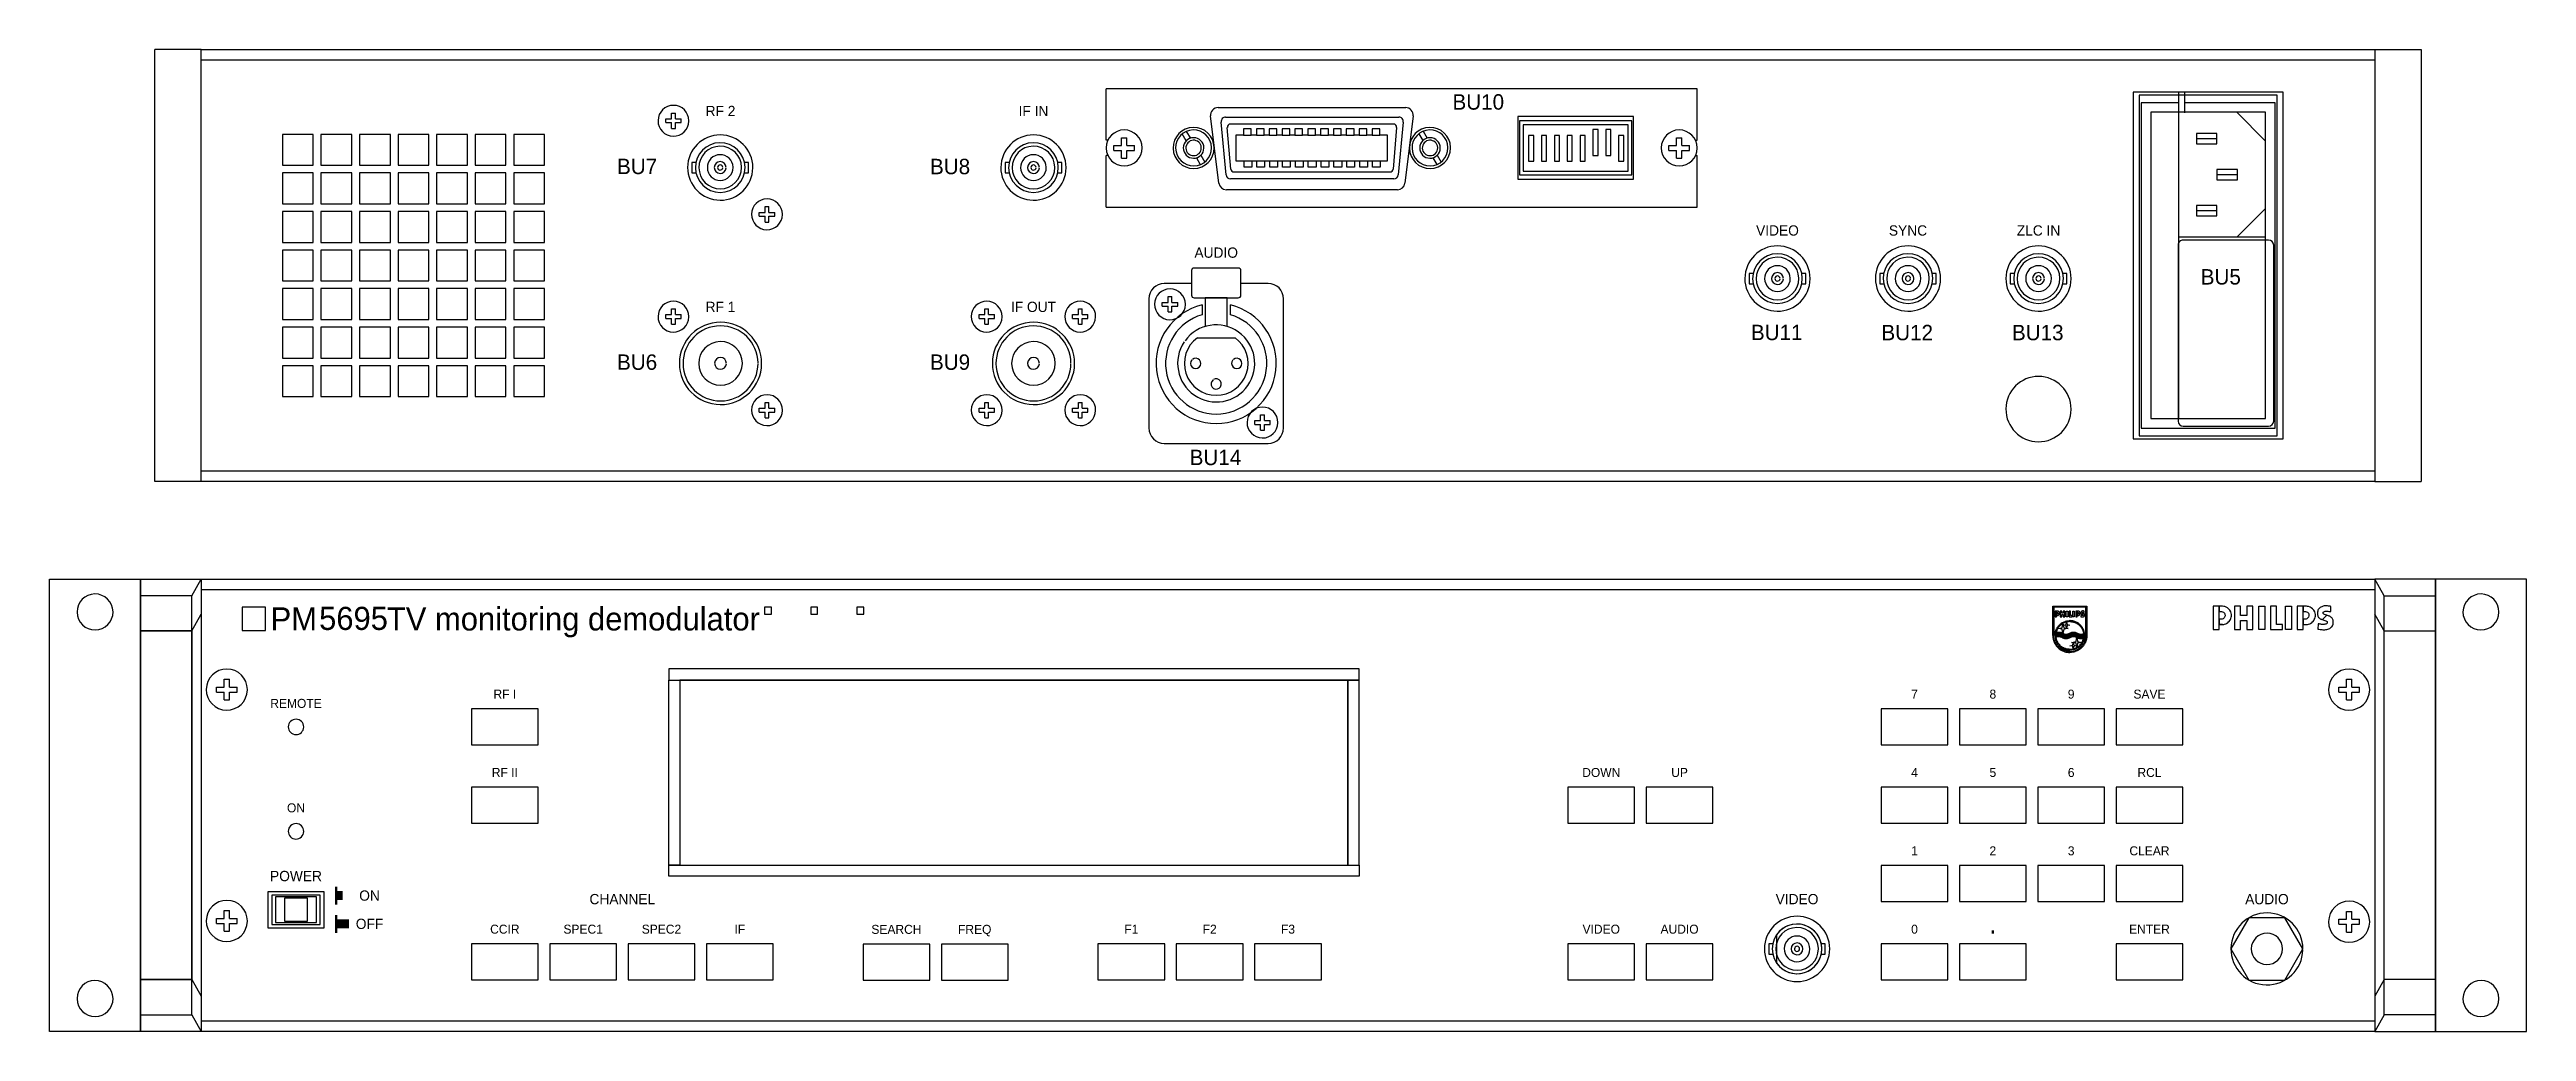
# Model space of a CAD drawing. Extents: x 10 to 492, y 18 to 209.
import ezdxf
from ezdxf.enums import TextEntityAlignment as Align

# ---------------------------------------------------------------- set-up
doc = ezdxf.new("R2010")
doc.units = 0
for name, color, linetype in [('KOMPONENT', 10, 'CONTINUOUS'), ('MAERKER', 5, 'CONTINUOUS'), ('MEKANISK-TEGNING', 3, 'CONTINUOUS'), ('RAMMEN', 6, 'CONTINUOUS'), ('SERVICE', 14, 'CONTINUOUS'), ('TEKST', 7, 'CONTINUOUS')]:
    doc.layers.add(name, color=color, linetype=linetype)
doc.layers.get('MEKANISK-TEGNING').off()

msp = doc.modelspace()

# ---------------------------------------------------------------- texts
at = {"layer": 'SERVICE', "color": 0}
for s, p in [('BU10', (288.03, 198.81)), ('BU7', (124.34, 186.25)), ('BU8', (185.24, 186.25)), ('BU5', (432.52, 164.77)), ('BU11', (346.1, 153.95)), ('BU12', (371.5, 153.95)), ('BU13', (396.9, 153.95)), ('BU6', (124.34, 148.2)), ('BU9', (185.24, 148.2)), ('BU14', (236.88, 129.64))]:
    msp.add_text(s, height=3, dxfattribs=at).set_placement(p, align=Align.MIDDLE)
at = {"layer": 'TEKST', "color": 0}
for s, height, p in [('RF 2', 2, (140.57, 196.05)), ('IF IN', 2, (201.47, 196.05)), ('VIDEO', 2, (346.25, 172.81)), ('SYNC', 2, (371.65, 172.81)), ('ZLC IN', 2, (397.05, 172.81)), ('AUDIO', 2, (237.03, 168.5)), ('RF 1', 2, (140.57, 157.95)), ('IF OUT', 2, (201.47, 157.95)), ('RF I', 1.75, (98.6, 82.74)), ('7', 1.75, (372.92, 82.74)), ('8', 1.75, (388.16, 82.74)), ('9', 1.75, (403.4, 82.74)), ('SAVE', 1.75, (418.64, 82.74)), ('RF II', 1.75, (98.6, 67.5)), ('DOWN', 1.75, (311.96, 67.5)), ('UP', 1.75, (327.2, 67.5)), ('4', 1.75, (372.92, 67.5)), ('5', 1.75, (388.16, 67.5)), ('6', 1.75, (403.4, 67.5)), ('RCL', 1.75, (418.64, 67.5)), ('1', 1.75, (372.92, 52.26)), ('2', 1.75, (388.16, 52.26)), ('3', 1.75, (403.4, 52.26)), ('CLEAR', 1.75, (418.64, 52.26)), ('POWER', 2, (57.96, 47.23)), ('ON', 2, (72.27, 43.43)), ('CHANNEL', 2, (121.46, 42.74)), ('VIDEO', 2, (350.06, 42.74)), ('AUDIO', 2, (441.5, 42.74)), ('OFF', 2, (72.27, 37.93)), ('CCIR', 1.75, (98.6, 37.02)), ('SPEC1', 1.75, (113.84, 37.02)), ('SPEC2', 1.75, (129.08, 37.02)), ('IF', 1.75, (144.32, 37.02)), ('SEARCH', 1.75, (174.8, 36.98)), ('FREQ', 1.75, (190.04, 36.98)), ('F1', 1.75, (220.52, 37.02)), ('F2', 1.75, (235.76, 37.02)), ('F3', 1.75, (251, 37.02)), ('VIDEO', 1.75, (311.96, 37.02)), ('AUDIO', 1.75, (327.2, 37.02)), ('0', 1.75, (372.92, 37.02)), ('ENTER', 1.75, (418.64, 37.02)), ('.', 4, (388.16, 37.02))]:
    msp.add_text(s, height=height, dxfattribs=at).set_placement(p, align=Align.CENTER)
for s, p in [('PM', (53.02, 96)), ('5695', (62.46, 96.1)), ('TV monitoring demodulator', (75.65, 96))]:
    msp.add_text(s, height=4.5, dxfattribs=at).set_placement(p)
at = {"layer": 'TEKST', "color": 0, "linetype": 'CONTINUOUS'}
for s, p in [('REMOTE', (57.96, 80.94)), ('ON', (57.96, 60.62))]:
    msp.add_text(s, height=1.75, dxfattribs=at).set_placement(p, align=Align.CENTER)

# ---------------------------------------------------------------- blocks, each defined once
blk = doc.blocks.new('KNAP-ON')
at = {"layer": 'KOMPONENT', "color": 0}
for p, q in [((-5.5, 3.5), (-5.5, -3.5)), ((5.5, 3.5), (-5.5, 3.5)), ((-4.7, 2.85), (-4.7, -2.85)), ((4.7, 2.85), (-4.7, 2.85)), ((-4, 2.5), (-4, -2.5)), ((4, 2.5), (-4, 2.5)), ((-2.25, 2.25), (-2.25, -2.25)), ((2.25, 2.25), (-2.25, 2.25)), ((2.25, -2.25), (2.25, 2.25)), ((4, -2.5), (4, 2.5)), ((4.7, -2.85), (4.7, 2.85)), ((5.5, -3.5), (5.5, 3.5)), ((-5.5, -3.5), (5.5, -3.5)), ((-4.7, -2.85), (4.7, -2.85)), ((-4, -2.5), (4, -2.5)), ((-2.25, -2.25), (2.25, -2.25))]:
    blk.add_line(p, q, dxfattribs=at)
blk = doc.blocks.new('5')
at = {"layer": 'KOMPONENT', "color": 0}
for p, q in [((63.5, 25.75), (-3.9, 25.75)), ((-3.9, 25.75), (-3.9, -3.45)), ((-3.35, 24.6), (-3.35, -2.3)), ((62.95, 24.6), (-3.35, 24.6)), ((61.45, 24.2), (-1.85, 24.2)), ((-1.85, 24.2), (-1.85, 6.55)), ((61.45, -1.9), (61.45, 24.2)), ((62.95, -2.3), (62.95, 24.6)), ((63.5, -3.45), (63.5, 25.75)), ((59.6, 22.3), (0, 22.3)), ((0, 22.3), (0, 0)), ((24.86, 22.9), (24.86, 6.3)), ((60.06, 23.9), (25.86, 23.9)), ((59.6, 0), (59.6, 22.3)), ((61.06, 6.3), (61.06, 22.9)), ((13.15, 16.85), (11.15, 16.85)), ((11.15, 16.85), (11.15, 12.85)), ((13.15, 12.85), (13.15, 16.85)), ((6.15, 12.85), (4.15, 12.85)), ((4.15, 12.85), (4.15, 8.85)), ((6.15, 8.85), (6.15, 12.85)), ((11.15, 12.85), (13.15, 12.85)), ((20.15, 12.85), (18.15, 12.85)), ((18.15, 12.85), (18.15, 8.85)), ((20.15, 8.85), (20.15, 12.85)), ((4.15, 8.85), (6.15, 8.85)), ((18.15, 8.85), (20.15, 8.85)), ((25.86, 5.3), (60.06, 5.3)), ((0, 0), (59.6, 0)), ((-3.9, -3.45), (63.5, -3.45)), ((-3.35, -2.3), (62.95, -2.3)), ((-1.85, -1.9), (61.45, -1.9))]:
    blk.add_line(p, q, dxfattribs=at)
for points in [[(5.6, 22.3), (0, 16.7)], [(18.7, 22.3), (24.3, 16.7)], [(24.3, 22.3), (24.3, 5.4)], [(12.15, 16.85), (12.15, 12.85)], [(5.15, 12.85), (5.15, 8.85)], [(19.15, 12.85), (19.15, 8.85)], [(-3.9, 6.55), (0.1, 6.55)], [(-3.9, 5.4), (59.6, 5.4)], [(-1.85, 5.4), (-1.85, -1.9)]]:
    blk.add_lwpolyline(points, dxfattribs=at)
for centre, start, end in [((25.86, 22.9), 90, 180), ((60.06, 22.9), 0, 90), ((25.86, 6.3), 180, 270), ((60.06, 6.3), 270, 0)]:
    blk.add_arc(centre, 1, start, end, dxfattribs=at)
blk = doc.blocks.new('NET')
at = {"layer": 'MEKANISK-TEGNING', "color": 0, "rotation": 270}
blk.add_blockref('5', (21.87, 32.34), dxfattribs=at)

# ---------------------------------------------------------------- linework, layer by layer
at = {"layer": 'KOMPONENT', "color": 0}
for p, q in [((39.5, 209), (30.5, 209)), ((462.5, 209), (471.5, 209)), ((215.63, 191.36), (215.63, 201.36)), ((330.63, 201.36), (215.63, 201.36)), ((237.39, 197.71), (273.91, 197.71)), ((330.63, 191.36), (330.63, 201.36)), ((232.07, 191.78), (231.28, 193.09)), ((237.55, 182.99), (235.95, 196.08)), ((238.97, 184.63), (238, 194.88)), ((238.87, 195.86), (272.57, 195.86)), ((239.89, 185.75), (239.19, 193.82)), ((242.35, 193.61), (242.35, 192.36)), ((243.85, 193.61), (242.35, 193.61)), ((243.85, 192.36), (243.85, 193.61)), ((246.35, 193.61), (244.85, 193.61)), ((244.85, 193.61), (244.85, 192.36)), ((246.35, 192.36), (246.35, 193.61)), ((248.85, 193.61), (247.35, 193.61)), ((247.35, 193.61), (247.35, 192.36)), ((248.85, 192.36), (248.85, 193.61)), ((251.35, 193.61), (249.85, 193.61)), ((249.85, 193.61), (249.85, 192.36)), ((251.35, 192.36), (251.35, 193.61)), ((253.85, 193.61), (252.35, 193.61)), ((252.35, 193.61), (252.35, 192.36)), ((253.85, 192.36), (253.85, 193.61)), ((256.35, 193.61), (254.85, 193.61)), ((254.85, 193.61), (254.85, 192.36)), ((256.35, 192.36), (256.35, 193.61)), ((258.85, 193.61), (257.35, 193.61)), ((257.35, 193.61), (257.35, 192.36)), ((258.85, 192.36), (258.85, 193.61)), ((261.35, 193.61), (259.85, 193.61)), ((259.85, 193.61), (259.85, 192.36)), ((261.35, 192.36), (261.35, 193.61)), ((263.85, 193.61), (262.35, 193.61)), ((262.35, 193.61), (262.35, 192.36)), ((263.85, 192.36), (263.85, 193.61)), ((266.35, 193.61), (264.85, 193.61)), ((264.85, 193.61), (264.85, 192.36)), ((266.35, 192.36), (266.35, 193.61)), ((268.85, 193.61), (267.35, 193.61)), ((267.35, 193.61), (267.35, 192.36)), ((268.85, 192.36), (268.85, 193.61)), ((272.14, 193.82), (271.45, 185.75)), ((273.43, 194.88), (272.47, 184.63)), ((275.35, 196.08), (273.75, 182.99)), ((277.33, 193.11), (278.1, 191.79)), ((295.73, 195.96), (295.73, 183.76)), ((318.23, 195.96), (295.73, 195.96)), ((296.08, 195.11), (296.08, 184.61)), ((317.88, 195.11), (296.08, 195.11)), ((296.78, 194.36), (296.78, 185.36)), ((317.18, 194.36), (296.78, 194.36)), ((310.33, 193.42), (310.33, 188.42)), ((311.33, 193.42), (310.33, 193.42)), ((311.33, 188.42), (311.33, 193.42)), ((312.83, 193.42), (312.83, 188.42)), ((313.83, 193.42), (312.83, 193.42)), ((313.83, 188.42), (313.83, 193.42)), ((317.18, 185.36), (317.18, 194.36)), ((317.88, 184.61), (317.88, 195.11)), ((318.23, 183.76), (318.23, 195.96)), ((55.32, 192.5), (55.32, 186.5)), ((61.32, 192.5), (55.32, 192.5)), ((61.32, 186.5), (61.32, 192.5)), ((62.82, 192.5), (62.82, 186.5)), ((68.82, 192.5), (62.82, 192.5)), ((68.82, 186.5), (68.82, 192.5)), ((70.32, 192.5), (70.32, 186.5)), ((76.32, 192.5), (70.32, 192.5)), ((76.32, 186.5), (76.32, 192.5)), ((77.82, 192.5), (77.82, 186.5)), ((83.82, 192.5), (77.82, 192.5)), ((83.82, 186.5), (83.82, 192.5)), ((85.32, 192.5), (85.32, 186.5)), ((91.32, 192.5), (85.32, 192.5)), ((91.32, 186.5), (91.32, 192.5)), ((92.82, 192.5), (92.82, 186.5)), ((98.82, 192.5), (92.82, 192.5)), ((98.82, 186.5), (98.82, 192.5)), ((100.32, 192.5), (100.32, 186.5)), ((106.32, 192.5), (100.32, 192.5)), ((106.32, 186.5), (106.32, 192.5)), ((215.63, 178.36), (215.63, 188.36)), ((231.21, 191.27), (230.43, 192.58)), ((234.03, 188.43), (234.8, 187.11)), ((242.35, 192.36), (240.88, 192.36)), ((240.88, 192.36), (240.88, 187.36)), ((242.35, 192.36), (243.85, 192.36)), ((244.85, 192.36), (243.85, 192.36)), ((244.85, 192.36), (246.35, 192.36)), ((247.35, 192.36), (246.35, 192.36)), ((247.35, 192.36), (248.85, 192.36)), ((249.85, 192.36), (248.85, 192.36)), ((249.85, 192.36), (251.35, 192.36)), ((252.35, 192.36), (251.35, 192.36)), ((252.35, 192.36), (253.85, 192.36)), ((254.85, 192.36), (253.85, 192.36)), ((254.85, 192.36), (256.35, 192.36)), ((257.35, 192.36), (256.35, 192.36)), ((257.35, 192.36), (258.85, 192.36)), ((259.85, 192.36), (258.85, 192.36)), ((259.85, 192.36), (261.35, 192.36)), ((262.35, 192.36), (261.35, 192.36)), ((262.35, 192.36), (263.85, 192.36)), ((264.85, 192.36), (263.85, 192.36)), ((264.85, 192.36), (266.35, 192.36)), ((267.35, 192.36), (266.35, 192.36)), ((267.35, 192.36), (268.85, 192.36)), ((270.38, 192.36), (268.85, 192.36)), ((270.38, 187.36), (270.38, 192.36)), ((276.47, 192.61), (277.23, 191.29)), ((280.03, 188.43), (280.8, 187.11)), ((297.83, 192.26), (297.83, 187.26)), ((298.83, 192.26), (297.83, 192.26)), ((298.83, 187.26), (298.83, 192.26)), ((300.33, 192.26), (300.33, 187.26)), ((301.33, 192.26), (300.33, 192.26)), ((301.33, 187.26), (301.33, 192.26)), ((302.83, 192.26), (302.83, 187.26)), ((303.83, 192.26), (302.83, 192.26)), ((303.83, 187.26), (303.83, 192.26)), ((305.33, 192.26), (305.33, 187.26)), ((306.33, 192.26), (305.33, 192.26)), ((306.33, 187.26), (306.33, 192.26)), ((307.83, 192.26), (307.83, 187.26)), ((308.83, 192.26), (307.83, 192.26)), ((308.83, 187.26), (308.83, 192.26)), ((310.33, 188.42), (311.33, 188.42)), ((312.83, 188.42), (313.83, 188.42)), ((315.33, 192.26), (315.33, 187.26)), ((316.33, 192.26), (315.33, 192.26)), ((316.33, 187.26), (316.33, 192.26)), ((330.63, 178.36), (330.63, 188.36)), ((55.32, 186.5), (61.32, 186.5)), ((55.32, 185), (55.32, 179)), ((61.32, 185), (55.32, 185)), ((61.32, 179), (61.32, 185)), ((62.82, 186.5), (68.82, 186.5)), ((62.82, 185), (62.82, 179)), ((68.82, 185), (62.82, 185)), ((68.82, 179), (68.82, 185)), ((70.32, 186.5), (76.32, 186.5)), ((70.32, 185), (70.32, 179)), ((76.32, 185), (70.32, 185)), ((76.32, 179), (76.32, 185)), ((77.82, 186.5), (83.82, 186.5)), ((77.82, 185), (77.82, 179)), ((83.82, 185), (77.82, 185)), ((83.82, 179), (83.82, 185)), ((85.32, 186.5), (91.32, 186.5)), ((85.32, 185), (85.32, 179)), ((91.32, 185), (85.32, 185)), ((91.32, 179), (91.32, 185)), ((92.82, 186.5), (98.82, 186.5)), ((92.82, 185), (92.82, 179)), ((98.82, 185), (92.82, 185)), ((98.82, 179), (98.82, 185)), ((100.32, 186.5), (106.32, 186.5)), ((100.32, 185), (100.32, 179)), ((106.32, 185), (100.32, 185)), ((106.32, 179), (106.32, 185)), ((233.17, 187.93), (233.93, 186.61)), ((271.6, 183.86), (239.83, 183.86)), ((240.88, 187.36), (242.45, 187.36)), ((242.45, 187.36), (243.95, 187.36)), ((242.45, 186.11), (242.45, 187.36)), ((243.95, 186.11), (242.45, 186.11)), ((243.95, 187.36), (244.95, 187.36)), ((243.95, 187.36), (243.95, 186.11)), ((244.95, 186.11), (244.95, 187.36)), ((244.95, 187.36), (246.45, 187.36)), ((246.45, 186.11), (244.95, 186.11)), ((246.45, 187.36), (247.45, 187.36)), ((246.45, 187.36), (246.45, 186.11)), ((247.45, 186.11), (247.45, 187.36)), ((247.45, 187.36), (248.95, 187.36)), ((248.95, 186.11), (247.45, 186.11)), ((248.95, 187.36), (249.95, 187.36)), ((248.95, 187.36), (248.95, 186.11)), ((249.95, 186.11), (249.95, 187.36)), ((249.95, 187.36), (251.45, 187.36)), ((251.45, 186.11), (249.95, 186.11)), ((251.45, 187.36), (252.45, 187.36)), ((251.45, 187.36), (251.45, 186.11)), ((252.45, 186.11), (252.45, 187.36)), ((252.45, 187.36), (253.95, 187.36)), ((253.95, 186.11), (252.45, 186.11)), ((253.95, 187.36), (254.95, 187.36)), ((253.95, 187.36), (253.95, 186.11)), ((254.95, 186.11), (254.95, 187.36)), ((254.95, 187.36), (256.45, 187.36)), ((256.45, 186.11), (254.95, 186.11)), ((256.45, 187.36), (257.45, 187.36)), ((256.45, 187.36), (256.45, 186.11)), ((257.45, 186.11), (257.45, 187.36)), ((257.45, 187.36), (258.95, 187.36)), ((258.95, 186.11), (257.45, 186.11)), ((258.95, 187.36), (259.95, 187.36)), ((258.95, 187.36), (258.95, 186.11)), ((259.95, 186.11), (259.95, 187.36)), ((259.95, 187.36), (261.45, 187.36)), ((261.45, 186.11), (259.95, 186.11)), ((261.45, 187.36), (262.45, 187.36)), ((261.45, 187.36), (261.45, 186.11)), ((262.45, 186.11), (262.45, 187.36)), ((262.45, 187.36), (263.95, 187.36)), ((263.95, 186.11), (262.45, 186.11)), ((263.95, 187.36), (264.95, 187.36)), ((263.95, 187.36), (263.95, 186.11)), ((264.95, 186.11), (264.95, 187.36)), ((264.95, 187.36), (266.45, 187.36)), ((266.45, 186.11), (264.95, 186.11)), ((266.45, 187.36), (267.45, 187.36)), ((266.45, 187.36), (266.45, 186.11)), ((267.45, 186.11), (267.45, 187.36)), ((267.45, 187.36), (268.95, 187.36)), ((268.95, 186.11), (267.45, 186.11)), ((268.95, 187.36), (270.38, 187.36)), ((268.95, 187.36), (268.95, 186.11)), ((279.17, 187.93), (279.93, 186.61)), ((295.73, 183.76), (318.23, 183.76)), ((296.08, 184.61), (317.88, 184.61)), ((296.78, 185.36), (317.18, 185.36)), ((297.83, 187.26), (298.83, 187.26)), ((300.33, 187.26), (301.33, 187.26)), ((302.83, 187.26), (303.83, 187.26)), ((305.33, 187.26), (306.33, 187.26)), ((307.83, 187.26), (308.83, 187.26)), ((315.33, 187.26), (316.33, 187.26)), ((55.32, 179), (61.32, 179)), ((62.82, 179), (68.82, 179)), ((70.32, 179), (76.32, 179)), ((77.82, 179), (83.82, 179)), ((85.32, 179), (91.32, 179)), ((92.82, 179), (98.82, 179)), ((100.32, 179), (106.32, 179)), ((215.63, 178.36), (330.63, 178.36)), ((272.3, 181.71), (239, 181.71)), ((55.32, 177.5), (55.32, 171.5)), ((61.32, 177.5), (55.32, 177.5)), ((61.32, 171.5), (61.32, 177.5)), ((62.82, 177.5), (62.82, 171.5)), ((68.82, 177.5), (62.82, 177.5)), ((68.82, 171.5), (68.82, 177.5)), ((70.32, 177.5), (70.32, 171.5)), ((76.32, 177.5), (70.32, 177.5)), ((76.32, 171.5), (76.32, 177.5)), ((77.82, 177.5), (77.82, 171.5)), ((83.82, 177.5), (77.82, 177.5)), ((83.82, 171.5), (83.82, 177.5)), ((85.32, 177.5), (85.32, 171.5)), ((91.32, 177.5), (85.32, 177.5)), ((91.32, 171.5), (91.32, 177.5)), ((92.82, 177.5), (92.82, 171.5)), ((98.82, 177.5), (92.82, 177.5)), ((98.82, 171.5), (98.82, 177.5)), ((100.32, 177.5), (100.32, 171.5)), ((106.32, 177.5), (100.32, 177.5)), ((106.32, 171.5), (106.32, 177.5)), ((55.32, 171.5), (61.32, 171.5)), ((55.32, 170), (55.32, 164)), ((61.32, 170), (55.32, 170)), ((61.32, 164), (61.32, 170)), ((62.82, 171.5), (68.82, 171.5)), ((62.82, 170), (62.82, 164)), ((68.82, 170), (62.82, 170)), ((68.82, 164), (68.82, 170)), ((70.32, 171.5), (76.32, 171.5)), ((70.32, 170), (70.32, 164)), ((76.32, 170), (70.32, 170)), ((76.32, 164), (76.32, 170)), ((77.82, 171.5), (83.82, 171.5)), ((77.82, 170), (77.82, 164)), ((83.82, 170), (77.82, 170)), ((83.82, 164), (83.82, 170)), ((85.32, 171.5), (91.32, 171.5)), ((85.32, 170), (85.32, 164)), ((91.32, 170), (85.32, 170)), ((91.32, 164), (91.32, 170)), ((92.82, 171.5), (98.82, 171.5)), ((92.82, 170), (92.82, 164)), ((98.82, 170), (92.82, 170)), ((98.82, 164), (98.82, 170)), ((100.32, 171.5), (106.32, 171.5)), ((100.32, 170), (100.32, 164)), ((106.32, 170), (100.32, 170)), ((106.32, 164), (106.32, 170)), ((55.32, 164), (61.32, 164)), ((62.82, 164), (68.82, 164)), ((70.32, 164), (76.32, 164)), ((77.82, 164), (83.82, 164)), ((85.32, 164), (91.32, 164)), ((92.82, 164), (98.82, 164)), ((100.32, 164), (106.32, 164)), ((232.23, 166), (232.23, 161.2)), ((241.33, 166.5), (232.73, 166.5)), ((241.83, 161.2), (241.83, 166)), ((55.32, 162.5), (55.32, 156.5)), ((61.32, 162.5), (55.32, 162.5)), ((61.32, 156.5), (61.32, 162.5)), ((62.82, 162.5), (62.82, 156.5)), ((68.82, 162.5), (62.82, 162.5)), ((68.82, 156.5), (68.82, 162.5)), ((70.32, 162.5), (70.32, 156.5)), ((76.32, 162.5), (70.32, 162.5)), ((76.32, 156.5), (76.32, 162.5)), ((77.82, 162.5), (77.82, 156.5)), ((83.82, 162.5), (77.82, 162.5)), ((83.82, 156.5), (83.82, 162.5)), ((85.32, 162.5), (85.32, 156.5)), ((91.32, 162.5), (85.32, 162.5)), ((91.32, 156.5), (91.32, 162.5)), ((92.82, 162.5), (92.82, 156.5)), ((98.82, 162.5), (92.82, 162.5)), ((98.82, 156.5), (98.82, 162.5)), ((100.32, 162.5), (100.32, 156.5)), ((106.32, 162.5), (100.32, 162.5)), ((106.32, 156.5), (106.32, 162.5)), ((223.93, 160.5), (223.93, 135.4)), ((232.23, 163.5), (226.93, 163.5)), ((232.73, 160.7), (241.33, 160.7)), ((234.88, 160.7), (234.88, 155.14)), ((239.18, 160.7), (234.88, 160.7)), ((239.18, 155.14), (239.18, 160.7)), ((247.13, 163.5), (241.83, 163.5)), ((250.13, 135.4), (250.13, 160.5)), ((55.32, 156.5), (61.32, 156.5)), ((55.32, 155), (55.32, 149)), ((61.32, 155), (55.32, 155)), ((61.32, 149), (61.32, 155)), ((62.82, 156.5), (68.82, 156.5)), ((62.82, 155), (62.82, 149)), ((68.82, 155), (62.82, 155)), ((68.82, 149), (68.82, 155)), ((70.32, 156.5), (76.32, 156.5)), ((70.32, 155), (70.32, 149)), ((76.32, 155), (70.32, 155)), ((76.32, 149), (76.32, 155)), ((77.82, 156.5), (83.82, 156.5)), ((77.82, 155), (77.82, 149)), ((83.82, 155), (77.82, 155)), ((83.82, 149), (83.82, 155)), ((85.32, 156.5), (91.32, 156.5)), ((85.32, 155), (85.32, 149)), ((91.32, 155), (85.32, 155)), ((91.32, 149), (91.32, 155)), ((92.82, 156.5), (98.82, 156.5)), ((92.82, 155), (92.82, 149)), ((98.82, 155), (92.82, 155)), ((98.82, 149), (98.82, 155)), ((100.32, 156.5), (106.32, 156.5)), ((100.32, 155), (100.32, 149)), ((106.32, 155), (100.32, 155)), ((106.32, 149), (106.32, 155)), ((55.32, 149), (61.32, 149)), ((61.32, 147.5), (55.32, 147.5)), ((55.32, 147.5), (55.32, 141.5)), ((61.32, 141.5), (61.32, 147.5)), ((62.82, 149), (68.82, 149)), ((62.82, 147.5), (62.82, 141.5)), ((68.82, 147.5), (62.82, 147.5)), ((68.82, 141.5), (68.82, 147.5)), ((70.32, 149), (76.32, 149)), ((70.32, 147.5), (70.32, 141.5)), ((76.32, 147.5), (70.32, 147.5)), ((76.32, 141.5), (76.32, 147.5)), ((77.82, 149), (83.82, 149)), ((77.82, 147.5), (77.82, 141.5)), ((83.82, 147.5), (77.82, 147.5)), ((83.82, 141.5), (83.82, 147.5)), ((85.32, 149), (91.32, 149)), ((85.32, 147.5), (85.32, 141.5)), ((91.32, 147.5), (85.32, 147.5)), ((91.32, 141.5), (91.32, 147.5)), ((92.82, 149), (98.82, 149)), ((92.82, 147.5), (92.82, 141.5)), ((98.82, 147.5), (92.82, 147.5)), ((98.82, 141.5), (98.82, 147.5)), ((100.32, 149), (106.32, 149)), ((100.32, 147.5), (100.32, 141.5)), ((106.32, 147.5), (100.32, 147.5)), ((106.32, 141.5), (106.32, 147.5)), ((55.32, 141.5), (61.32, 141.5)), ((62.82, 141.5), (68.82, 141.5)), ((70.32, 141.5), (76.32, 141.5)), ((77.82, 141.5), (83.82, 141.5)), ((85.32, 141.5), (91.32, 141.5)), ((92.82, 141.5), (98.82, 141.5)), ((100.32, 141.5), (106.32, 141.5)), ((226.93, 132.4), (247.13, 132.4)), ((39.5, 125), (30.5, 125)), ((462.5, 125), (471.5, 125)), ((10, 18), (10, 106)), ((10, 106), (27.7, 106)), ((27.7, 106), (39.5, 106)), ((27.7, 106), (27.7, 18)), ((37.7, 102.75), (27.7, 102.75)), ((37.7, 21.25), (37.7, 102.75)), ((39.5, 106), (39.5, 18)), ((39.5, 106), (462.5, 106)), ((39.5, 104), (462.5, 104)), ((39.5, 104), (39.5, 20)), ((474.3, 106), (462.5, 106)), ((462.5, 106), (462.5, 18)), ((462.5, 104), (462.5, 20)), ((492, 106), (474.3, 106)), ((474.3, 106), (474.3, 18)), ((474.3, 18), (474.3, 106)), ((262.66, 86.35), (132.66, 86.35)), ((132.66, 86.35), (132.66, 50.35)), ((262.66, 50.35), (262.66, 86.35)), ((105.1, 80.74), (92.1, 80.74)), ((92.1, 80.74), (92.1, 73.74)), ((105.1, 73.74), (105.1, 80.74)), ((366.42, 80.74), (366.42, 73.74)), ((379.42, 80.74), (366.42, 80.74)), ((379.42, 73.74), (379.42, 80.74)), ((394.66, 80.74), (381.66, 80.74)), ((381.66, 80.74), (381.66, 73.74)), ((394.66, 73.74), (394.66, 80.74)), ((409.9, 80.74), (396.9, 80.74)), ((396.9, 80.74), (396.9, 73.74)), ((409.9, 73.74), (409.9, 80.74)), ((412.14, 80.74), (412.14, 73.74)), ((425.14, 80.74), (412.14, 80.74)), ((425.14, 73.74), (425.14, 80.74)), ((92.1, 73.74), (105.1, 73.74)), ((366.42, 73.74), (379.42, 73.74)), ((381.66, 73.74), (394.66, 73.74)), ((396.9, 73.74), (409.9, 73.74)), ((412.14, 73.74), (425.14, 73.74)), ((105.1, 65.5), (92.1, 65.5)), ((92.1, 65.5), (92.1, 58.5)), ((105.1, 58.5), (105.1, 65.5)), ((305.46, 65.5), (305.46, 58.5)), ((318.46, 65.5), (305.46, 65.5)), ((318.46, 58.5), (318.46, 65.5)), ((320.7, 65.5), (320.7, 58.5)), ((333.7, 65.5), (320.7, 65.5)), ((333.7, 58.5), (333.7, 65.5)), ((379.42, 65.5), (366.42, 65.5)), ((366.42, 65.5), (366.42, 58.5)), ((379.42, 58.5), (379.42, 65.5)), ((381.66, 65.5), (381.66, 58.5)), ((394.66, 65.5), (381.66, 65.5)), ((394.66, 58.5), (394.66, 65.5)), ((396.9, 65.5), (396.9, 58.5)), ((409.9, 65.5), (396.9, 65.5)), ((409.9, 58.5), (409.9, 65.5)), ((425.14, 65.5), (412.14, 65.5)), ((412.14, 65.5), (412.14, 58.5)), ((425.14, 58.5), (425.14, 65.5)), ((92.1, 58.5), (105.1, 58.5)), ((305.46, 58.5), (318.46, 58.5)), ((320.7, 58.5), (333.7, 58.5)), ((366.42, 58.5), (379.42, 58.5)), ((381.66, 58.5), (394.66, 58.5)), ((396.9, 58.5), (409.9, 58.5)), ((412.14, 58.5), (425.14, 58.5)), ((132.66, 50.35), (262.66, 50.35)), ((366.42, 50.26), (366.42, 43.26)), ((379.42, 50.26), (366.42, 50.26)), ((379.42, 43.26), (379.42, 50.26)), ((381.66, 50.26), (381.66, 43.26)), ((394.66, 50.26), (381.66, 50.26)), ((394.66, 43.26), (394.66, 50.26)), ((396.9, 50.26), (396.9, 43.26)), ((409.9, 50.26), (396.9, 50.26)), ((409.9, 43.26), (409.9, 50.26)), ((412.14, 50.26), (412.14, 43.26)), ((425.14, 50.26), (412.14, 50.26)), ((425.14, 43.26), (425.14, 50.26)), ((63.46, 45.18), (52.46, 45.18)), ((52.46, 45.18), (52.46, 38.18)), ((63.46, 38.18), (63.46, 45.18)), ((366.42, 43.26), (379.42, 43.26)), ((381.66, 43.26), (394.66, 43.26)), ((396.9, 43.26), (409.9, 43.26)), ((412.14, 43.26), (425.14, 43.26)), ((52.46, 38.18), (63.46, 38.18)), ((105.1, 35.02), (92.1, 35.02)), ((92.1, 35.02), (92.1, 28.02)), ((105.1, 28.02), (105.1, 35.02)), ((120.34, 35.02), (107.34, 35.02)), ((107.34, 35.02), (107.34, 28.02)), ((120.34, 28.02), (120.34, 35.02)), ((135.58, 35.02), (122.58, 35.02)), ((122.58, 35.02), (122.58, 28.02)), ((135.58, 28.02), (135.58, 35.02)), ((150.82, 35.02), (137.82, 35.02)), ((137.82, 35.02), (137.82, 28.02)), ((150.82, 28.02), (150.82, 35.02)), ((168.3, 34.98), (168.3, 27.98)), ((181.3, 34.98), (168.3, 34.98)), ((181.3, 27.98), (181.3, 34.98)), ((196.54, 34.98), (183.54, 34.98)), ((183.54, 34.98), (183.54, 27.98)), ((196.54, 27.98), (196.54, 34.98)), ((214.02, 35.02), (214.02, 28.02)), ((227.02, 35.02), (214.02, 35.02)), ((227.02, 28.02), (227.02, 35.02)), ((229.26, 35.02), (229.26, 28.02)), ((242.26, 35.02), (229.26, 35.02)), ((242.26, 28.02), (242.26, 35.02)), ((257.5, 35.02), (244.5, 35.02)), ((244.5, 35.02), (244.5, 28.02)), ((257.5, 28.02), (257.5, 35.02)), ((305.46, 35.02), (305.46, 28.02)), ((318.46, 35.02), (305.46, 35.02)), ((318.46, 28.02), (318.46, 35.02)), ((320.7, 35.02), (320.7, 28.02)), ((333.7, 35.02), (320.7, 35.02)), ((333.7, 28.02), (333.7, 35.02)), ((346.09, 36.8), (346.09, 31.32)), ((379.42, 35.02), (366.42, 35.02)), ((366.42, 35.02), (366.42, 28.02)), ((379.42, 28.02), (379.42, 35.02)), ((394.66, 35.02), (381.66, 35.02)), ((381.66, 35.02), (381.66, 28.02)), ((394.66, 28.02), (394.66, 35.02)), ((425.14, 35.02), (412.14, 35.02)), ((412.14, 35.02), (412.14, 28.02)), ((425.14, 28.02), (425.14, 35.02)), ((92.1, 28.02), (105.1, 28.02)), ((107.34, 28.02), (120.34, 28.02)), ((122.58, 28.02), (135.58, 28.02)), ((137.82, 28.02), (150.82, 28.02)), ((168.3, 27.98), (181.3, 27.98)), ((183.54, 27.98), (196.54, 27.98)), ((214.02, 28.02), (227.02, 28.02)), ((229.26, 28.02), (242.26, 28.02)), ((244.5, 28.02), (257.5, 28.02)), ((305.46, 28.02), (318.46, 28.02)), ((320.7, 28.02), (333.7, 28.02)), ((366.42, 28.02), (379.42, 28.02)), ((381.66, 28.02), (394.66, 28.02)), ((412.14, 28.02), (425.14, 28.02)), ((474.3, 28.1), (464.3, 28.1)), ((27.7, 21.25), (37.7, 21.25)), ((474.3, 21.25), (464.3, 21.25)), ((27.7, 18), (10, 18)), ((39.5, 18), (27.7, 18)), ((462.5, 18), (39.5, 18)), ((462.5, 18), (474.3, 18)), ((474.3, 18), (492, 18))]:
    msp.add_line(p, q, dxfattribs=at)
for points in [[(30.5, 125), (30.5, 209)], [(39.5, 209), (462.5, 209)], [(39.5, 125), (39.5, 209)], [(462.5, 209), (462.5, 125)], [(471.5, 209), (471.5, 125)], [(39.5, 207), (462.5, 207)], [(129.91, 195.53), (131.04, 195.53)], [(129.91, 194.78), (129.91, 195.53)], [(129.91, 194.78), (131.04, 194.78)], [(131.04, 195.53), (131.04, 196.65)], [(131.04, 196.65), (131.79, 196.65)], [(131.04, 193.65), (131.04, 194.78)], [(131.04, 193.65), (131.79, 193.65)], [(131.79, 195.53), (131.79, 196.65)], [(131.79, 195.53), (132.91, 195.53)], [(131.79, 194.78), (132.91, 194.78)], [(131.79, 193.65), (131.79, 194.78)], [(132.91, 194.78), (132.91, 195.53)], [(239.82, 194.52), (271.52, 194.52)], [(215.97, 191.36), (215.63, 191.36)], [(215.97, 188.36), (215.63, 188.36)], [(217.13, 189.36), (217.13, 190.36)], [(217.13, 190.36), (218.63, 190.36)], [(217.13, 189.36), (218.63, 189.36)], [(218.63, 191.86), (219.63, 191.86)], [(218.63, 190.36), (218.63, 191.86)], [(218.63, 187.86), (218.63, 189.36)], [(219.63, 190.36), (219.63, 191.86)], [(219.63, 190.36), (221.13, 190.36)], [(219.63, 187.86), (219.63, 189.36)], [(219.63, 189.36), (221.13, 189.36)], [(221.13, 189.36), (221.13, 190.36)], [(325.13, 189.36), (325.13, 190.36)], [(325.13, 190.36), (326.63, 190.36)], [(325.13, 189.36), (326.63, 189.36)], [(326.63, 191.86), (327.63, 191.86)], [(326.63, 190.36), (326.63, 191.86)], [(326.63, 187.86), (326.63, 189.36)], [(327.63, 190.36), (327.63, 191.86)], [(327.63, 190.36), (329.13, 190.36)], [(327.63, 187.86), (327.63, 189.36)], [(327.63, 189.36), (329.13, 189.36)], [(329.13, 189.36), (329.13, 190.36)], [(330.3, 191.36), (330.63, 191.36)], [(330.3, 188.36), (330.63, 188.36)], [(218.63, 187.86), (219.63, 187.86)], [(240.51, 185.2), (270.83, 185.2)], [(326.63, 187.86), (327.63, 187.86)], [(149.24, 177.32), (149.24, 178.45)], [(149.24, 178.45), (149.99, 178.45)], [(149.99, 177.32), (149.99, 178.45)], [(148.11, 177.32), (149.24, 177.32)], [(148.11, 176.57), (148.11, 177.32)], [(148.11, 176.57), (149.24, 176.57)], [(149.24, 175.45), (149.24, 176.57)], [(149.24, 175.45), (149.99, 175.45)], [(149.99, 177.32), (151.11, 177.32)], [(149.99, 176.57), (151.11, 176.57)], [(149.99, 175.45), (149.99, 176.57)], [(151.11, 176.57), (151.11, 177.32)], [(226.53, 159.82), (227.66, 159.82)], [(226.53, 159.07), (226.53, 159.82)], [(226.53, 159.07), (227.66, 159.07)], [(227.66, 159.82), (227.66, 160.95)], [(227.66, 160.95), (228.41, 160.95)], [(227.66, 157.95), (227.66, 159.07)], [(228.41, 159.82), (228.41, 160.95)], [(228.41, 159.82), (229.53, 159.82)], [(228.41, 159.07), (229.53, 159.07)], [(228.41, 157.95), (228.41, 159.07)], [(229.53, 159.07), (229.53, 159.82)], [(234.28, 159.32), (234.28, 157.41)], [(239.78, 157.41), (239.78, 159.32)], [(129.91, 157.43), (131.04, 157.43)], [(129.91, 156.68), (129.91, 157.43)], [(129.91, 156.68), (131.04, 156.68)], [(131.04, 157.43), (131.04, 158.55)], [(131.04, 158.55), (131.79, 158.55)], [(131.04, 155.55), (131.04, 156.68)], [(131.04, 155.55), (131.79, 155.55)], [(131.79, 157.43), (131.79, 158.55)], [(131.79, 157.43), (132.91, 157.43)], [(131.79, 156.68), (132.91, 156.68)], [(131.79, 155.55), (131.79, 156.68)], [(132.91, 156.68), (132.91, 157.43)], [(190.87, 157.43), (192, 157.43)], [(190.87, 156.68), (190.87, 157.43)], [(190.87, 156.68), (192, 156.68)], [(192, 157.43), (192, 158.55)], [(192, 158.55), (192.75, 158.55)], [(192, 155.55), (192, 156.68)], [(192, 155.55), (192.75, 155.55)], [(192.75, 157.43), (192.75, 158.55)], [(192.75, 157.43), (193.87, 157.43)], [(192.75, 156.68), (193.87, 156.68)], [(192.75, 155.55), (192.75, 156.68)], [(193.87, 156.68), (193.87, 157.43)], [(209.07, 157.43), (210.2, 157.43)], [(209.07, 156.68), (209.07, 157.43)], [(209.07, 156.68), (210.2, 156.68)], [(210.2, 157.43), (210.2, 158.55)], [(210.2, 158.55), (210.95, 158.55)], [(210.2, 155.55), (210.2, 156.68)], [(210.2, 155.55), (210.95, 155.55)], [(210.95, 157.43), (210.95, 158.55)], [(210.95, 157.43), (212.07, 157.43)], [(210.95, 156.68), (212.07, 156.68)], [(210.95, 155.55), (210.95, 156.68)], [(212.07, 156.68), (212.07, 157.43)], [(227.66, 157.95), (228.41, 157.95)], [(233.36, 152.95), (240.7, 152.95)], [(149.24, 139.22), (149.24, 140.35)], [(149.24, 140.35), (149.99, 140.35)], [(149.99, 139.22), (149.99, 140.35)], [(192, 139.22), (192, 140.35)], [(192, 140.35), (192.75, 140.35)], [(192.75, 139.22), (192.75, 140.35)], [(210.2, 139.22), (210.2, 140.35)], [(210.2, 140.35), (210.95, 140.35)], [(210.95, 139.22), (210.95, 140.35)], [(148.11, 139.22), (149.24, 139.22)], [(148.11, 138.47), (148.11, 139.22)], [(148.11, 138.47), (149.24, 138.47)], [(149.24, 137.35), (149.24, 138.47)], [(149.24, 137.35), (149.99, 137.35)], [(149.99, 139.22), (151.11, 139.22)], [(149.99, 138.47), (151.11, 138.47)], [(149.99, 137.35), (149.99, 138.47)], [(151.11, 138.47), (151.11, 139.22)], [(190.87, 139.22), (192, 139.22)], [(190.87, 138.47), (190.87, 139.22)], [(190.87, 138.47), (192, 138.47)], [(192, 137.35), (192, 138.47)], [(192, 137.35), (192.75, 137.35)], [(192.75, 139.22), (193.87, 139.22)], [(192.75, 138.47), (193.87, 138.47)], [(192.75, 137.35), (192.75, 138.47)], [(193.87, 138.47), (193.87, 139.22)], [(209.07, 139.22), (210.2, 139.22)], [(209.07, 138.47), (209.07, 139.22)], [(209.07, 138.47), (210.2, 138.47)], [(210.2, 137.35), (210.2, 138.47)], [(210.2, 137.35), (210.95, 137.35)], [(210.95, 139.22), (212.07, 139.22)], [(210.95, 138.47), (212.07, 138.47)], [(210.95, 137.35), (210.95, 138.47)], [(212.07, 138.47), (212.07, 139.22)], [(244.53, 136.82), (245.66, 136.82)], [(244.53, 136.07), (244.53, 136.82)], [(244.53, 136.07), (245.66, 136.07)], [(245.66, 136.82), (245.66, 137.95)], [(245.66, 137.95), (246.41, 137.95)], [(245.66, 134.95), (245.66, 136.07)], [(246.41, 136.82), (246.41, 137.95)], [(246.41, 136.82), (247.53, 136.82)], [(246.41, 136.07), (247.53, 136.07)], [(246.41, 134.95), (246.41, 136.07)], [(247.53, 136.07), (247.53, 136.82)], [(245.66, 134.95), (246.41, 134.95)], [(462.5, 127), (39.5, 127)], [(462.5, 125), (39.5, 125)], [(27.7, 18), (27.7, 106)], [(37.7, 102.75), (39.5, 106)], [(464.3, 102.75), (462.5, 106)], [(464.3, 21.25), (464.3, 102.75)], [(464.3, 102.75), (474.3, 102.75)], [(492, 18), (492, 106)], [(37.7, 95.9), (39.5, 99.15)], [(464.3, 95.9), (462.5, 99.15)], [(37.7, 95.9), (27.7, 95.9)], [(462.5, 95.9), (462.5, 28.1)], [(464.3, 95.9), (474.3, 95.9)], [(42.5, 85), (44, 85)], [(42.5, 84), (42.5, 85)], [(42.5, 84), (44, 84)], [(44, 85), (44, 86.5)], [(44, 86.5), (45, 86.5)], [(44, 82.5), (44, 84)], [(44, 82.5), (45, 82.5)], [(45, 85), (45, 86.5)], [(45, 85), (46.5, 85)], [(45, 84), (46.5, 84)], [(45, 82.5), (45, 84)], [(46.5, 84), (46.5, 85)], [(455.5, 85), (457, 85)], [(455.5, 84), (455.5, 85)], [(455.5, 84), (457, 84)], [(457, 85), (457, 86.5)], [(457, 86.5), (458, 86.5)], [(457, 82.5), (457, 84)], [(457, 82.5), (458, 82.5)], [(458, 85), (458, 86.5)], [(458, 85), (459.5, 85)], [(458, 84), (459.5, 84)], [(458, 82.5), (458, 84)], [(459.5, 84), (459.5, 85)], [(42.5, 40), (44, 40)], [(42.5, 39), (42.5, 40)], [(42.5, 39), (44, 39)], [(44, 40), (44, 41.5)], [(44, 41.5), (45, 41.5)], [(44, 37.5), (44, 39)], [(45, 40), (45, 41.5)], [(45, 40), (46.5, 40)], [(45, 39), (46.5, 39)], [(45, 37.5), (45, 39)], [(46.5, 39), (46.5, 40)], [(438, 40.12), (434.5, 34.06), (438, 28), (445, 28), (448.5, 34.06), (445, 40.12), (445, 40.12)], [(445, 40.12), (438, 40.12)], [(455.5, 38.84), (455.5, 39.84)], [(455.5, 39.84), (457, 39.84)], [(455.5, 38.84), (457, 38.84)], [(457, 41.34), (458, 41.34)], [(457, 39.84), (457, 41.34)], [(457, 37.34), (457, 38.84)], [(458, 39.84), (458, 41.34)], [(458, 39.84), (459.5, 39.84)], [(458, 37.34), (458, 38.84)], [(458, 38.84), (459.5, 38.84)], [(459.5, 38.84), (459.5, 39.84)], [(44, 37.5), (45, 37.5)], [(457, 37.34), (458, 37.34)], [(27.7, 28.1), (37.7, 28.1)], [(37.7, 28.1), (39.5, 24.85)], [(464.3, 28.1), (462.5, 24.85)], [(37.7, 21.25), (39.5, 18)], [(462.5, 20), (39.5, 20)], [(464.3, 21.25), (462.5, 18)]]:
    msp.add_lwpolyline(points, dxfattribs=at)
at = {"layer": 'KOMPONENT', "color": 0, "linetype": 'CONTINUOUS'}
for points in [[(135.79, 187.05), (135.01, 187.05), (135.01, 185.05)], [(135.01, 185.05), (135.79, 185.05)], [(145.23, 185.05), (146.01, 185.05), (146.01, 187.05), (145.23, 187.05)], [(196.75, 187.05), (195.97, 187.05), (195.97, 185.05)], [(195.97, 185.05), (196.75, 185.05)], [(206.19, 185.05), (206.97, 185.05), (206.97, 187.05), (206.19, 187.05)], [(341.53, 165.46), (340.75, 165.46), (340.75, 163.46)], [(350.97, 163.46), (351.75, 163.46), (351.75, 165.46), (350.97, 165.46)], [(366.93, 165.46), (366.15, 165.46), (366.15, 163.46)], [(376.37, 163.46), (377.15, 163.46), (377.15, 165.46), (376.37, 165.46)], [(392.33, 165.46), (391.55, 165.46), (391.55, 163.46)], [(401.77, 163.46), (402.55, 163.46), (402.55, 165.46), (401.77, 165.46)], [(340.75, 163.46), (341.53, 163.46)], [(366.15, 163.46), (366.93, 163.46)], [(391.55, 163.46), (392.33, 163.46)], [(345.34, 35.06), (344.56, 35.06), (344.56, 33.06)], [(354.78, 33.06), (355.56, 33.06), (355.56, 35.06), (354.78, 35.06)], [(344.56, 33.06), (345.34, 33.06)]]:
    msp.add_lwpolyline(points, dxfattribs=at)
at = {"layer": 'KOMPONENT', "color": 0}
for centre, radius, start, end in [((131.41, 195.15), 3, 0, 358.8769), ((237.39, 196.26), 1.45, 90, 186.9968), ((273.91, 196.26), 1.45, 353.0032, 90), ((219.13, 189.86), 3.5, 180.4609, 180), ((232.63, 189.86), 4, 1.4321, 0.0821), ((232.63, 189.86), 3.5, 1.6366, 0.106), ((238.87, 194.99), 0.873, 90, 186.9968), ((239.82, 193.89), 0.629, 90, 186.9968), ((271.52, 193.89), 0.629, 353.0032, 90), ((272.57, 194.99), 0.873, 353.0032, 90), ((278.63, 189.86), 4, 1.4321, 0.0821), ((278.63, 189.86), 3.5, 1.6366, 0.106), ((327.13, 189.86), 3.5, 360, 359.5391), ((140.51, 186.05), 6.35, 360, 359.535), ((201.47, 186.05), 6.35, 360, 359.535), ((232.63, 189.86), 2, 0, 359.0404), ((232.63, 189.86), 1.5, 3.8141, 0.1493), ((278.63, 189.86), 2, 0, 359.0404), ((278.63, 189.86), 1.5, 3.8141, 0.1493), ((239.83, 184.73), 0.873, 186.9968, 270), ((240.51, 185.83), 0.629, 186.9968, 270), ((270.83, 185.83), 0.629, 270, 353.0032), ((271.6, 184.73), 0.873, 270, 353.0032), ((149.61, 176.95), 3, 0, 358.8769), ((239, 183.17), 1.45, 186.9968, 270), ((272.3, 183.17), 1.45, 270, 353.0032), ((346.25, 164.46), 6.35, 360, 359.535), ((371.65, 164.46), 6.35, 360, 359.535), ((397.05, 164.46), 6.35, 360, 359.535), ((232.73, 166), 0.5, 90, 180), ((241.33, 166), 0.5, 0, 90), ((131.41, 157.05), 3, 0, 358.8769), ((192.37, 157.05), 3, 0, 358.8769), ((210.57, 157.05), 3, 0, 358.8769), ((226.93, 160.5), 3, 90, 180), ((228.03, 159.45), 3, 0, 358.8769), ((237.03, 147.95), 11.7, 103.5941, 76.4059), ((232.73, 161.2), 0.5, 180, 270), ((241.33, 161.2), 0.5, 270, 0), ((247.13, 160.5), 3, 0, 90), ((140.57, 147.95), 8, 360, 359.535), ((201.47, 147.95), 8, 360, 359.535), ((237.03, 147.95), 9.85, 106.2117, 73.7883), ((237.03, 147.95), 7.5, 146.0239, 144.0003), ((237.03, 147.95), 6.2, 126.2493, 53.7507), ((233.03, 147.95), 1, 137.6812, 129.8453), ((237.03, 143.95), 1, 128.6203, 122.6324), ((241.03, 147.95), 1, 138.0141, 130.1747), ((397.05, 139.06), 6.35, 360, 359.535), ((397.05, 139.06), 6.35, 360, 359.535), ((149.61, 138.85), 3, 0, 358.8769), ((192.37, 138.85), 3, 0, 358.8769), ((210.57, 138.85), 3, 0, 358.8769), ((226.93, 135.4), 3, 180, 270), ((246.03, 136.45), 3, 0, 358.8769), ((247.13, 135.4), 3, 270, 0), ((18.85, 99.6), 3.5, 180.9022, 180), ((483.15, 99.6), 3.5, 0, 359.0978), ((44.5, 84.5), 4, 0, 358.8769), ((457.5, 84.5), 4, 0, 358.8769), ((57.96, 77.24), 1.5, 0, 358.8769), ((57.96, 56.92), 1.5, 0, 358.8769), ((44.5, 39.5), 4, 0, 358.8769), ((350.06, 34.06), 6.35, 0, 359.9318), ((350.06, 34.06), 4.83, 214.6557, 145.3443), ((441.5, 34.06), 7, 359.991, 358.3783), ((457.5, 39.34), 4, 0, 358.8769), ((441.5, 34.06), 3.05, 359.991, 359.1229), ((18.85, 24.4), 3.5, 180.9022, 180), ((483.15, 24.4), 3.5, 0, 359.0978)]:
    msp.add_arc(centre, radius, start, end, dxfattribs=at)
at = {"layer": 'KOMPONENT', "color": 0, "linetype": 'CONTINUOUS'}
for centre, radius, start, end in [((140.51, 186.05), 4.83, 0.6869, 0.0324), ((140.51, 186.05), 4.15, 0.7991, 0.0369), ((140.51, 186.05), 2.5, 1.3379, 0.0632), ((201.47, 186.05), 4.83, 0.6869, 0.0324), ((201.47, 186.05), 4.15, 0.7991, 0.0369), ((201.47, 186.05), 2.5, 1.3379, 0.0632), ((140.51, 186.05), 1.15, 0.1394, 357.3277), ((140.51, 186.05), 0.5, 0.3515, 353.2876), ((201.47, 186.05), 1.15, 0.1394, 357.3277), ((201.47, 186.05), 0.5, 0.3515, 353.2876), ((346.25, 164.46), 4.83, 0.6869, 0.0324), ((371.65, 164.46), 4.83, 0.6869, 0.0324), ((397.05, 164.46), 4.83, 0.6869, 0.0324), ((346.25, 164.46), 4.15, 0.7991, 0.0369), ((346.25, 164.46), 2.5, 1.3379, 0.0632), ((346.25, 164.46), 1.15, 0.1394, 357.3277), ((346.25, 164.46), 0.5, 0.3515, 353.2876), ((371.65, 164.46), 4.15, 0.7991, 0.0369), ((371.65, 164.46), 2.5, 1.3379, 0.0632), ((371.65, 164.46), 1.15, 0.1394, 357.3277), ((371.65, 164.46), 0.5, 0.3515, 353.2876), ((397.05, 164.46), 4.15, 0.7991, 0.0369), ((397.05, 164.46), 2.5, 1.3379, 0.0632), ((397.05, 164.46), 1.15, 0.1394, 357.3277), ((397.05, 164.46), 0.5, 0.3515, 353.2876), ((140.57, 147.95), 7.3, 0.6869, 0.0324), ((201.47, 147.95), 7.3, 0.6869, 0.0324), ((140.57, 147.95), 4.25, 0.7991, 0.0369), ((201.47, 147.95), 4.25, 0.7991, 0.0369), ((140.57, 147.95), 1.15, 0.1394, 357.3277), ((201.47, 147.95), 1.15, 0.1394, 357.3277), ((350.06, 34.06), 4.83, 359.8692, 359.8676), ((350.06, 34.06), 4.15, 0.8323, 359.8469), ((350.06, 34.06), 2.5, 359.7451, 358.0855), ((350.06, 34.06), 1.15, 359.4385, 359.4075), ((350.06, 34.06), 0.5, 358.6785, 358.4931)]:
    msp.add_arc(centre, radius, start, end, dxfattribs=at)
at = {"layer": 'MAERKER', "color": 0}
for points in [[(47.5, 96), (52, 96), (52, 100.5), (47.5, 100.5)], [(47.5, 96), (52, 96), (52, 100.5), (47.5, 100.5)], [(149.12, 99.19), (150.47, 99.19), (150.47, 100.54), (149.12, 100.54)], [(158.12, 99.19), (159.47, 99.19), (159.47, 100.54), (158.12, 100.54)], [(167.12, 99.19), (168.47, 99.19), (168.47, 100.54), (167.12, 100.54)]]:
    msp.add_lwpolyline(points, close=True, dxfattribs=at)
at = {"layer": 'RAMMEN', "color": 0}
for points in [[(37.7, 28.1), (27.7, 28.1), (27.7, 95.9), (37.7, 95.9)], [(474.3, 28.1), (464.3, 28.1), (464.3, 95.9), (474.3, 95.9)], [(130.5, 86.35), (264.82, 86.35), (264.82, 88.51), (130.5, 88.51)], [(132.66, 50.35), (130.5, 50.35), (130.5, 86.35), (132.66, 86.35)], [(262.66, 50.35), (264.82, 50.35), (264.82, 86.35), (262.66, 86.35)], [(130.5, 50.35), (264.82, 50.35), (264.82, 48.19), (130.5, 48.19)]]:
    msp.add_lwpolyline(points, close=True, dxfattribs=at)
at = {"layer": 'TEKST', "color": 0, "linetype": 'CONTINUOUS'}
for p, q in [((400.7, 98.9), (400.55, 98.9)), ((432.83, 97.16), (432.23, 97.16))]:
    msp.add_line(p, q, dxfattribs=at)
for points in [[(399.82, 95.03), (399.82, 100.7), (406.46, 100.7), (406.46, 95.03), (406.27, 95.03), (406.27, 100.52), (400.01, 100.52), (400.01, 95.03), (399.82, 95.03)], [(400.26, 98.66), (400.55, 98.66), (400.55, 99.52), (400.55, 99.77), (400.26, 99.77), (400.26, 98.66)], [(400.26, 95.03), (400.26, 95.09), (400.26, 95.18), (400.27, 95.26), (400.27, 95.34), (400.28, 95.41), (400.29, 95.48), (400.3, 95.56), (400.32, 95.62), (400.34, 95.71), (400.36, 95.78), (400.38, 95.86), (400.41, 95.94), (400.44, 96.03), (400.47, 96.11), (400.51, 96.21), (400.56, 96.31), (400.59, 96.38), (400.65, 96.48), (400.7, 96.57), (400.77, 96.67), (400.84, 96.76), (400.93, 96.88), (401.03, 96.99), (401.13, 97.09), (401.24, 97.19), (401.34, 97.28), (401.48, 97.39), (401.68, 97.52), (401.89, 97.63), (402.05, 97.7), (402.21, 97.75), (402.32, 97.79), (402.46, 97.83), (402.58, 97.85), (402.72, 97.88), (402.88, 97.9), (403.05, 97.91), (403.14, 97.91), (403.14, 97.73), (403.03, 97.73), (402.93, 97.72), (402.79, 97.71), (402.66, 97.69), (402.53, 97.66), (402.41, 97.63), (402.28, 97.59), (402.16, 97.55), (402.06, 97.5), (401.96, 97.46), (401.87, 97.41), (401.76, 97.35), (401.66, 97.29), (401.56, 97.22), (401.46, 97.14), (401.38, 97.08), (401.31, 97.02), (401.24, 96.95), (401.17, 96.88), (401.11, 96.81), (401.06, 96.75), (401, 96.68), (400.95, 96.6), (400.89, 96.52), (400.83, 96.43), (400.79, 96.35), (400.71, 96.22), (400.67, 96.14), (400.64, 96.06), (400.6, 95.95), (400.56, 95.84), (400.53, 95.72), (400.5, 95.63), (400.48, 95.53), (400.46, 95.4), (400.45, 95.28), (400.44, 95.18), (400.44, 95.1), (400.44, 95.03), (400.26, 95.03)], [(400.55, 99.52), (400.65, 99.52), (400.71, 99.51), (400.75, 99.49), (400.77, 99.47), (400.8, 99.44), (400.82, 99.4), (400.82, 99.32), (400.81, 99.25), (400.78, 99.21), (400.73, 99.17), (400.68, 99.15), (400.65, 99.15), (400.55, 99.15), (400.55, 98.9), (400.71, 98.9), (400.76, 98.9), (400.81, 98.91), (400.87, 98.93), (400.92, 98.96), (400.96, 98.99), (400.99, 99.02), (401.03, 99.05), (401.06, 99.09), (401.08, 99.14), (401.11, 99.19), (401.13, 99.25), (401.13, 99.3), (401.13, 99.38), (401.12, 99.44), (401.1, 99.51), (401.06, 99.58), (400.99, 99.66), (400.94, 99.7), (400.88, 99.73), (400.81, 99.76), (400.76, 99.77), (400.7, 99.77), (400.55, 99.77), (400.55, 99.52)], [(400.8, 96.39), (401.67, 96.54), (401.81, 97.4), (401.96, 96.54), (402.82, 96.39), (401.96, 96.24), (401.81, 95.38), (401.67, 96.24), (400.8, 96.39)], [(401.27, 98.66), (401.56, 98.66), (401.56, 99.1), (401.87, 99.1), (401.87, 98.66), (402.16, 98.66), (402.16, 99.77), (401.87, 99.77), (401.87, 99.34), (401.56, 99.34), (401.56, 99.77), (401.27, 99.77), (401.27, 98.66)], [(401.86, 97.03), (402.42, 97.13), (402.51, 97.68), (402.6, 97.13), (403.16, 97.03), (402.6, 96.94), (402.51, 96.38), (402.42, 96.94), (401.86, 97.03)], [(402.44, 98.66), (402.44, 99.77), (402.73, 99.77), (402.73, 98.66), (402.44, 98.66)], [(403.01, 98.66), (403.58, 98.66), (403.58, 98.9), (403.3, 98.9), (403.3, 99.77), (403.01, 99.77), (403.01, 98.66)], [(406.02, 95.03), (406.02, 95.09), (406.02, 95.18), (406.01, 95.26), (406.01, 95.34), (406, 95.41), (405.99, 95.48), (405.98, 95.56), (405.96, 95.62), (405.94, 95.71), (405.92, 95.78), (405.9, 95.86), (405.87, 95.94), (405.84, 96.03), (405.81, 96.11), (405.77, 96.21), (405.72, 96.31), (405.69, 96.38), (405.63, 96.48), (405.58, 96.57), (405.51, 96.67), (405.44, 96.76), (405.35, 96.88), (405.25, 96.99), (405.15, 97.09), (405.04, 97.19), (404.94, 97.28), (404.8, 97.39), (404.59, 97.52), (404.39, 97.63), (404.23, 97.7), (404.07, 97.75), (403.96, 97.79), (403.82, 97.83), (403.7, 97.85), (403.56, 97.88), (403.4, 97.9), (403.23, 97.91), (403.14, 97.91), (403.14, 97.73), (403.24, 97.73), (403.35, 97.72), (403.49, 97.71), (403.62, 97.69), (403.75, 97.66), (403.87, 97.63), (404, 97.59), (404.11, 97.55), (404.22, 97.5), (404.32, 97.46), (404.41, 97.41), (404.52, 97.35), (404.62, 97.29), (404.72, 97.22), (404.82, 97.14), (404.9, 97.08), (404.97, 97.02), (405.04, 96.95), (405.11, 96.88), (405.17, 96.81), (405.22, 96.75), (405.28, 96.68), (405.33, 96.6), (405.39, 96.52), (405.45, 96.43), (405.49, 96.35), (405.56, 96.22), (405.61, 96.14), (405.64, 96.06), (405.68, 95.95), (405.72, 95.84), (405.75, 95.72), (405.77, 95.63), (405.79, 95.53), (405.82, 95.4), (405.83, 95.28), (405.84, 95.18), (405.84, 95.1), (405.84, 95.03), (406.02, 95.03)], [(403.72, 98.66), (403.72, 99.77), (404.01, 99.77), (404.01, 98.66), (403.72, 98.66)], [(404.29, 98.66), (404.58, 98.66), (404.58, 99.52), (404.58, 99.77), (404.29, 99.77), (404.29, 98.66)], [(404.58, 99.52), (404.69, 99.52), (404.74, 99.51), (404.78, 99.49), (404.8, 99.47), (404.83, 99.44), (404.85, 99.4), (404.86, 99.32), (404.84, 99.25), (404.81, 99.21), (404.76, 99.17), (404.71, 99.15), (404.68, 99.15), (404.58, 99.15), (404.58, 98.9), (404.74, 98.9), (404.79, 98.9), (404.84, 98.91), (404.9, 98.93), (404.95, 98.96), (404.99, 98.99), (405.03, 99.02), (405.06, 99.05), (405.09, 99.09), (405.11, 99.14), (405.14, 99.19), (405.16, 99.25), (405.16, 99.3), (405.16, 99.38), (405.15, 99.44), (405.13, 99.51), (405.09, 99.58), (405.03, 99.66), (404.97, 99.7), (404.91, 99.73), (404.84, 99.76), (404.79, 99.77), (404.73, 99.77), (404.58, 99.77), (404.58, 99.52)], [(405.73, 99.34), (405.7, 99.35), (405.67, 99.36), (405.63, 99.37), (405.6, 99.39), (405.58, 99.41), (405.56, 99.43), (405.56, 99.46), (405.56, 99.48), (405.59, 99.5), (405.62, 99.52), (405.66, 99.53), (405.69, 99.54), (405.74, 99.54), (405.78, 99.54), (405.83, 99.53), (405.87, 99.53), (405.9, 99.52), (405.93, 99.52), (405.93, 99.77), (405.9, 99.78), (405.86, 99.78), (405.81, 99.78), (405.78, 99.79), (405.73, 99.79), (405.69, 99.79), (405.65, 99.79), (405.61, 99.79), (405.56, 99.77), (405.53, 99.76), (405.49, 99.75), (405.45, 99.74), (405.42, 99.72), (405.39, 99.69), (405.37, 99.67), (405.34, 99.64), (405.32, 99.61), (405.31, 99.58), (405.3, 99.54), (405.29, 99.5), (405.28, 99.45), (405.29, 99.41), (405.29, 99.37), (405.3, 99.33), (405.31, 99.3), (405.32, 99.26), (405.34, 99.24), (405.36, 99.22), (405.38, 99.19), (405.41, 99.18), (405.45, 99.16), (405.48, 99.15), (405.5, 99.14), (405.52, 99.13), (405.73, 99.34)], [(405.31, 98.68), (405.35, 98.67), (405.41, 98.66), (405.45, 98.66), (405.5, 98.65), (405.55, 98.65), (405.6, 98.65), (405.64, 98.65), (405.69, 98.65), (405.74, 98.66), (405.79, 98.67), (405.84, 98.69), (405.88, 98.71), (405.92, 98.73), (405.95, 98.76), (405.98, 98.79), (406, 98.83), (406.02, 98.86), (406.03, 98.91), (406.04, 98.97), (406.05, 99.01), (406.04, 99.06), (406.03, 99.11), (406.02, 99.14), (406.01, 99.18), (405.99, 99.21), (405.96, 99.23), (405.93, 99.26), (405.9, 99.27), (405.87, 99.29), (405.84, 99.31), (405.81, 99.32), (405.78, 99.33), (405.75, 99.33), (405.73, 99.34), (405.52, 99.13), (405.56, 99.12), (405.59, 99.11), (405.64, 99.09), (405.69, 99.08), (405.72, 99.06), (405.74, 99.04), (405.76, 99.02), (405.76, 99), (405.76, 98.97), (405.74, 98.95), (405.72, 98.93), (405.68, 98.92), (405.64, 98.91), (405.61, 98.9), (405.57, 98.9), (405.52, 98.91), (405.48, 98.91), (405.45, 98.91), (405.4, 98.91), (405.36, 98.92), (405.34, 98.93), (405.31, 98.93), (405.31, 98.68)], [(431.06, 96.2), (432.23, 96.2), (432.23, 99.68), (432.23, 100.7), (431.06, 100.7), (431.06, 96.2)], [(432.23, 99.68), (432.66, 99.68), (432.86, 99.64), (433.03, 99.55), (433.13, 99.47), (433.23, 99.34), (433.31, 99.18), (433.35, 98.87), (433.27, 98.58), (433.15, 98.43), (432.95, 98.28), (432.77, 98.2), (432.64, 98.18), (432.23, 98.18), (432.23, 97.16), (432.87, 97.17), (433.08, 97.18), (433.27, 97.22), (433.53, 97.31), (433.71, 97.4), (433.88, 97.51), (434.03, 97.65), (434.16, 97.77), (434.28, 97.92), (434.39, 98.12), (434.49, 98.32), (434.56, 98.58), (434.58, 98.8), (434.58, 99.1), (434.55, 99.36), (434.45, 99.64), (434.28, 99.93), (434.03, 100.23), (433.8, 100.42), (433.57, 100.54), (433.28, 100.64), (433.08, 100.67), (432.83, 100.7), (432.23, 100.7), (432.23, 99.68)], [(435.17, 96.2), (436.34, 96.2), (436.34, 97.96), (437.6, 97.96), (437.6, 96.2), (438.77, 96.2), (438.77, 100.7), (437.6, 100.7), (437.6, 98.94), (436.34, 98.94), (436.34, 100.7), (435.17, 100.7), (435.17, 96.2)], [(439.89, 96.2), (439.89, 100.7), (441.06, 100.7), (441.06, 96.2), (439.89, 96.2)], [(442.19, 96.2), (444.53, 96.2), (444.53, 97.17), (443.36, 97.17), (443.36, 100.7), (442.19, 100.7), (442.19, 96.2)], [(445.09, 96.2), (445.09, 100.7), (446.26, 100.7), (446.26, 96.2), (445.09, 96.2)], [(447.39, 96.2), (448.56, 96.2), (448.56, 99.68), (448.56, 100.7), (447.39, 100.7), (447.39, 96.2)], [(448.56, 99.68), (448.99, 99.68), (449.2, 99.64), (449.36, 99.55), (449.47, 99.47), (449.56, 99.34), (449.64, 99.18), (449.68, 98.87), (449.6, 98.58), (449.48, 98.43), (449.28, 98.28), (449.1, 98.2), (448.97, 98.18), (448.56, 98.18), (448.56, 97.16), (449.21, 97.17), (449.41, 97.18), (449.6, 97.22), (449.86, 97.31), (450.05, 97.4), (450.21, 97.51), (450.37, 97.65), (450.49, 97.77), (450.62, 97.92), (450.72, 98.12), (450.82, 98.32), (450.9, 98.58), (450.92, 98.8), (450.92, 99.1), (450.88, 99.36), (450.79, 99.64), (450.62, 99.93), (450.37, 100.23), (450.13, 100.42), (449.9, 100.54), (449.61, 100.64), (449.41, 100.67), (449.17, 100.7), (448.56, 100.7), (448.56, 99.68)], [(453.13, 98.95), (453.03, 98.99), (452.88, 99.04), (452.71, 99.09), (452.59, 99.16), (452.5, 99.22), (452.45, 99.31), (452.42, 99.43), (452.45, 99.53), (452.57, 99.61), (452.7, 99.69), (452.85, 99.73), (452.99, 99.76), (453.19, 99.76), (453.35, 99.74), (453.53, 99.72), (453.7, 99.7), (453.83, 99.68), (453.95, 99.66), (453.94, 100.68), (453.81, 100.72), (453.64, 100.73), (453.46, 100.75), (453.31, 100.76), (453.14, 100.77), (452.95, 100.76), (452.79, 100.76), (452.63, 100.76), (452.46, 100.71), (452.31, 100.67), (452.18, 100.62), (452.01, 100.56), (451.88, 100.48), (451.76, 100.39), (451.67, 100.27), (451.56, 100.17), (451.49, 100.06), (451.43, 99.92), (451.37, 99.74), (451.35, 99.58), (451.33, 99.41), (451.33, 99.24), (451.36, 99.07), (451.38, 98.91), (451.41, 98.77), (451.48, 98.64), (451.55, 98.55), (451.64, 98.45), (451.72, 98.36), (451.84, 98.29), (451.99, 98.21), (452.13, 98.17), (452.2, 98.15), (452.29, 98.12), (453.13, 98.95)], [(451.43, 96.27), (451.6, 96.24), (451.84, 96.21), (452.01, 96.19), (452.2, 96.17), (452.4, 96.15), (452.59, 96.14), (452.77, 96.15), (452.96, 96.16), (453.18, 96.19), (453.38, 96.23), (453.56, 96.31), (453.74, 96.39), (453.89, 96.49), (454.01, 96.62), (454.13, 96.73), (454.23, 96.89), (454.29, 97.02), (454.36, 97.21), (454.4, 97.44), (454.41, 97.63), (454.4, 97.83), (454.36, 98.02), (454.31, 98.16), (454.25, 98.29), (454.17, 98.42), (454.07, 98.52), (453.96, 98.61), (453.84, 98.68), (453.71, 98.75), (453.59, 98.81), (453.45, 98.87), (453.31, 98.91), (453.22, 98.92), (453.13, 98.95), (452.29, 98.12), (452.45, 98.06), (452.58, 98.01), (452.76, 97.95), (452.96, 97.89), (453.09, 97.83), (453.19, 97.74), (453.23, 97.66), (453.25, 97.57), (453.23, 97.45), (453.18, 97.38), (453.09, 97.31), (452.94, 97.24), (452.78, 97.2), (452.65, 97.18), (452.46, 97.18), (452.29, 97.19), (452.14, 97.19), (451.98, 97.21), (451.81, 97.23), (451.64, 97.27), (451.53, 97.29), (451.44, 97.31), (451.43, 96.27)], [(399.82, 95.03), (399.82, 94.95), (399.83, 94.86), (399.84, 94.76), (399.84, 94.67), (399.85, 94.59), (399.87, 94.5), (399.88, 94.42), (399.9, 94.34), (399.92, 94.24), (399.94, 94.16), (399.96, 94.07), (400, 93.98), (400.03, 93.87), (400.07, 93.78), (400.12, 93.67), (400.17, 93.56), (400.21, 93.48), (400.27, 93.36), (400.34, 93.25), (400.41, 93.14), (400.49, 93.03), (400.6, 92.9), (400.71, 92.77), (400.82, 92.66), (400.94, 92.54), (401.07, 92.43), (401.23, 92.32), (401.47, 92.17), (401.7, 92.04), (401.89, 91.96), (402.07, 91.89), (402.19, 91.85), (402.36, 91.8), (402.49, 91.78), (402.66, 91.75), (402.85, 91.72), (403.04, 91.72), (403.14, 91.71), (403.14, 91.9), (403.01, 91.9), (402.89, 91.91), (402.73, 91.92), (402.58, 91.94), (402.43, 91.98), (402.3, 92.01), (402.14, 92.06), (402.01, 92.11), (401.88, 92.16), (401.77, 92.21), (401.66, 92.27), (401.54, 92.34), (401.42, 92.41), (401.31, 92.49), (401.2, 92.57), (401.11, 92.65), (401.02, 92.72), (400.94, 92.8), (400.86, 92.89), (400.78, 92.96), (400.73, 93.03), (400.66, 93.11), (400.6, 93.2), (400.53, 93.29), (400.46, 93.4), (400.41, 93.49), (400.34, 93.64), (400.29, 93.74), (400.24, 93.84), (400.2, 93.96), (400.15, 94.09), (400.11, 94.23), (400.09, 94.33), (400.06, 94.45), (400.04, 94.59), (400.02, 94.73), (400.01, 94.85), (400.01, 94.94), (400.01, 95.03), (399.82, 95.03)], [(400.26, 95.03), (400.26, 94.96), (400.26, 94.88), (400.27, 94.79), (400.27, 94.72), (400.28, 94.65), (400.29, 94.57), (400.3, 94.5), (400.32, 94.43), (400.34, 94.35), (400.36, 94.28), (400.38, 94.2), (400.41, 94.11), (400.44, 94.02), (400.47, 93.94), (400.51, 93.84), (400.56, 93.75), (400.59, 93.68), (400.65, 93.58), (400.7, 93.49), (400.77, 93.38), (400.84, 93.29), (400.93, 93.18), (401.03, 93.07), (401.13, 92.96), (401.24, 92.87), (401.34, 92.77), (401.48, 92.67), (401.68, 92.54), (401.89, 92.43), (402.05, 92.36), (402.21, 92.3), (402.32, 92.27), (402.46, 92.23), (402.58, 92.2), (402.72, 92.18), (402.88, 92.16), (403.05, 92.15), (403.14, 92.14), (403.14, 92.32), (403.03, 92.33), (402.93, 92.33), (402.79, 92.35), (402.66, 92.37), (402.53, 92.39), (402.41, 92.42), (402.28, 92.47), (402.16, 92.51), (402.06, 92.55), (401.96, 92.59), (401.87, 92.64), (401.76, 92.7), (401.66, 92.77), (401.56, 92.83), (401.46, 92.91), (401.38, 92.97), (401.31, 93.04), (401.24, 93.11), (401.17, 93.18), (401.11, 93.24), (401.06, 93.3), (401, 93.37), (400.95, 93.45), (400.89, 93.53), (400.83, 93.62), (400.79, 93.7), (400.71, 93.83), (400.67, 93.92), (400.64, 94), (400.6, 94.1), (400.56, 94.22), (400.53, 94.34), (400.5, 94.42), (400.48, 94.53), (400.46, 94.65), (400.45, 94.77), (400.44, 94.88), (400.44, 94.95), (400.44, 95.03), (400.26, 95.03)], [(401.7, 95.12), (401.7, 94.94), (401.63, 94.97), (401.56, 95.01), (401.49, 95.04), (401.41, 95.06), (401.34, 95.08), (401.27, 95.1), (401.2, 95.11), (401.13, 95.12), (401.05, 95.13), (400.98, 95.13), (400.9, 95.13), (400.82, 95.12), (400.75, 95.11), (400.69, 95.1), (400.62, 95.09), (400.56, 95.07), (400.51, 95.05), (400.46, 95.03), (400.46, 95.03), (400.44, 95.03), (400.44, 95.21), (400.5, 95.23), (400.54, 95.24), (400.58, 95.26), (400.68, 95.28), (400.77, 95.3), (400.85, 95.3), (400.91, 95.31), (400.99, 95.31), (401.07, 95.31), (401.13, 95.3), (401.19, 95.29), (401.27, 95.28), (401.34, 95.26), (401.39, 95.25), (401.45, 95.23), (401.5, 95.21), (401.55, 95.19), (401.6, 95.17), (401.66, 95.14), (401.7, 95.12)], [(401.7, 94.76), (401.7, 94.58), (401.64, 94.61), (401.56, 94.65), (401.49, 94.68), (401.42, 94.7), (401.34, 94.72), (401.27, 94.74), (401.2, 94.75), (401.13, 94.76), (401.05, 94.77), (400.98, 94.77), (400.9, 94.77), (400.82, 94.76), (400.75, 94.75), (400.69, 94.74), (400.62, 94.73), (400.56, 94.71), (400.51, 94.69), (400.46, 94.67), (400.46, 94.68), (400.44, 94.85), (400.5, 94.87), (400.54, 94.88), (400.58, 94.9), (400.68, 94.92), (400.77, 94.94), (400.85, 94.95), (400.92, 94.95), (400.99, 94.95), (401.07, 94.95), (401.13, 94.94), (401.2, 94.93), (401.27, 94.92), (401.34, 94.9), (401.39, 94.89), (401.45, 94.87), (401.5, 94.85), (401.55, 94.83), (401.6, 94.81), (401.66, 94.78), (401.7, 94.76)], [(401.7, 95.48), (401.7, 95.3), (401.63, 95.33), (401.56, 95.37), (401.49, 95.4), (401.41, 95.42), (401.34, 95.44), (401.27, 95.46), (401.2, 95.47), (401.13, 95.48), (401.05, 95.49), (400.98, 95.49), (400.9, 95.49), (400.82, 95.48), (400.75, 95.47), (400.69, 95.46), (400.62, 95.45), (400.56, 95.43), (400.51, 95.41), (400.46, 95.39), (400.46, 95.4), (400.5, 95.59), (400.54, 95.6), (400.58, 95.62), (400.68, 95.64), (400.77, 95.66), (400.85, 95.66), (400.91, 95.67), (400.99, 95.67), (401.07, 95.67), (401.13, 95.66), (401.19, 95.65), (401.27, 95.64), (401.34, 95.62), (401.39, 95.61), (401.45, 95.59), (401.5, 95.57), (401.55, 95.55), (401.6, 95.53), (401.66, 95.5), (401.7, 95.48)], [(401.7, 95.3), (401.7, 95.48), (401.76, 95.44), (401.83, 95.41), (401.9, 95.38), (401.98, 95.35), (402.05, 95.33), (402.13, 95.31), (402.19, 95.3), (402.27, 95.29), (402.34, 95.29), (402.41, 95.28), (402.49, 95.29), (402.57, 95.29), (402.64, 95.3), (402.71, 95.31), (402.77, 95.33), (402.83, 95.35), (402.89, 95.36), (402.94, 95.38), (402.99, 95.4), (403.05, 95.43), (403.1, 95.45), (403.14, 95.48), (403.14, 95.3), (403.08, 95.27), (403.02, 95.24), (402.95, 95.21), (402.9, 95.19), (402.86, 95.17), (402.81, 95.16), (402.71, 95.14), (402.62, 95.12), (402.55, 95.11), (402.48, 95.11), (402.4, 95.1), (402.33, 95.11), (402.26, 95.11), (402.2, 95.12), (402.12, 95.14), (402.05, 95.15), (402, 95.16), (401.94, 95.18), (401.89, 95.2), (401.85, 95.22), (401.79, 95.25), (401.74, 95.28), (401.7, 95.3)], [(401.7, 94.94), (401.7, 95.12), (401.76, 95.08), (401.83, 95.05), (401.9, 95.02), (401.98, 94.99), (402.05, 94.97), (402.13, 94.95), (402.19, 94.94), (402.27, 94.93), (402.34, 94.93), (402.41, 94.92), (402.49, 94.93), (402.57, 94.93), (402.64, 94.94), (402.71, 94.95), (402.77, 94.97), (402.83, 94.99), (402.89, 95), (402.94, 95.02), (402.99, 95.04), (403.05, 95.07), (403.1, 95.09), (403.14, 95.12), (403.14, 94.94), (403.08, 94.91), (403.02, 94.88), (402.95, 94.85), (402.9, 94.83), (402.86, 94.81), (402.81, 94.8), (402.71, 94.77), (402.62, 94.76), (402.55, 94.75), (402.48, 94.75), (402.4, 94.74), (402.33, 94.75), (402.26, 94.75), (402.2, 94.76), (402.12, 94.77), (402.05, 94.79), (402, 94.8), (401.94, 94.82), (401.89, 94.84), (401.85, 94.86), (401.79, 94.89), (401.74, 94.92), (401.7, 94.94)], [(401.7, 94.58), (401.7, 94.76), (401.76, 94.72), (401.83, 94.69), (401.9, 94.66), (401.98, 94.63), (402.05, 94.61), (402.13, 94.59), (402.19, 94.58), (402.27, 94.57), (402.34, 94.57), (402.41, 94.56), (402.49, 94.57), (402.57, 94.57), (402.64, 94.58), (402.71, 94.59), (402.77, 94.61), (402.83, 94.63), (402.89, 94.64), (402.94, 94.66), (402.99, 94.68), (403.05, 94.71), (403.1, 94.73), (403.14, 94.76), (403.14, 94.58), (403.08, 94.55), (403.02, 94.52), (402.95, 94.49), (402.9, 94.47), (402.86, 94.45), (402.81, 94.44), (402.71, 94.41), (402.62, 94.4), (402.55, 94.39), (402.48, 94.39), (402.4, 94.38), (402.33, 94.39), (402.26, 94.39), (402.2, 94.4), (402.12, 94.41), (402.05, 94.43), (402, 94.44), (401.94, 94.46), (401.89, 94.48), (401.85, 94.5), (401.79, 94.53), (401.74, 94.56), (401.7, 94.58)], [(404.58, 95.48), (404.58, 95.3), (404.52, 95.33), (404.44, 95.37), (404.37, 95.4), (404.3, 95.42), (404.22, 95.44), (404.15, 95.46), (404.08, 95.47), (404.01, 95.48), (403.93, 95.49), (403.86, 95.49), (403.78, 95.49), (403.7, 95.48), (403.63, 95.47), (403.57, 95.46), (403.5, 95.45), (403.44, 95.43), (403.39, 95.41), (403.34, 95.39), (403.29, 95.37), (403.23, 95.35), (403.18, 95.32), (403.14, 95.3), (403.14, 95.48), (403.19, 95.51), (403.25, 95.54), (403.32, 95.57), (403.38, 95.59), (403.42, 95.6), (403.46, 95.62), (403.56, 95.64), (403.65, 95.66), (403.73, 95.66), (403.8, 95.67), (403.87, 95.67), (403.95, 95.67), (404.01, 95.66), (404.08, 95.65), (404.15, 95.64), (404.22, 95.62), (404.27, 95.61), (404.33, 95.59), (404.38, 95.57), (404.43, 95.55), (404.48, 95.53), (404.54, 95.5), (404.58, 95.48)], [(404.58, 95.12), (404.58, 94.94), (404.52, 94.97), (404.44, 95.01), (404.37, 95.04), (404.3, 95.06), (404.22, 95.08), (404.15, 95.1), (404.08, 95.11), (404.01, 95.12), (403.93, 95.13), (403.86, 95.13), (403.78, 95.13), (403.7, 95.12), (403.63, 95.11), (403.57, 95.1), (403.5, 95.09), (403.44, 95.07), (403.39, 95.05), (403.34, 95.03), (403.29, 95.01), (403.23, 94.98), (403.18, 94.96), (403.14, 94.94), (403.14, 95.12), (403.19, 95.15), (403.25, 95.18), (403.32, 95.21), (403.38, 95.23), (403.42, 95.24), (403.46, 95.26), (403.56, 95.28), (403.65, 95.3), (403.73, 95.3), (403.8, 95.31), (403.87, 95.31), (403.95, 95.31), (404.01, 95.3), (404.08, 95.29), (404.15, 95.28), (404.22, 95.26), (404.27, 95.25), (404.33, 95.23), (404.38, 95.21), (404.43, 95.19), (404.48, 95.17), (404.54, 95.14), (404.58, 95.12)], [(406.02, 95.03), (406.02, 94.96), (406.02, 94.88), (406.01, 94.79), (406.01, 94.72), (406, 94.65), (405.99, 94.57), (405.98, 94.5), (405.96, 94.43), (405.94, 94.35), (405.92, 94.28), (405.9, 94.2), (405.87, 94.11), (405.84, 94.02), (405.81, 93.94), (405.77, 93.84), (405.72, 93.75), (405.69, 93.68), (405.63, 93.58), (405.58, 93.49), (405.51, 93.38), (405.44, 93.29), (405.35, 93.18), (405.25, 93.07), (405.15, 92.96), (405.04, 92.87), (404.94, 92.77), (404.8, 92.67), (404.59, 92.54), (404.39, 92.43), (404.23, 92.36), (404.07, 92.3), (403.96, 92.27), (403.82, 92.23), (403.7, 92.2), (403.56, 92.18), (403.4, 92.16), (403.23, 92.15), (403.14, 92.14), (403.14, 92.32), (403.24, 92.33), (403.35, 92.33), (403.49, 92.35), (403.62, 92.37), (403.75, 92.39), (403.87, 92.42), (404, 92.47), (404.11, 92.51), (404.22, 92.55), (404.32, 92.59), (404.41, 92.64), (404.52, 92.7), (404.62, 92.77), (404.72, 92.83), (404.82, 92.91), (404.9, 92.97), (404.97, 93.04), (405.04, 93.11), (405.11, 93.18), (405.17, 93.24), (405.22, 93.3), (405.28, 93.37), (405.33, 93.45), (405.39, 93.53), (405.45, 93.62), (405.49, 93.7), (405.56, 93.83), (405.61, 93.92), (405.64, 94), (405.68, 94.1), (405.72, 94.22), (405.75, 94.34), (405.77, 94.42), (405.79, 94.53), (405.82, 94.65), (405.83, 94.77), (405.84, 94.88), (405.84, 94.95), (405.84, 95.03), (406.02, 95.03)], [(406.46, 95.03), (406.46, 94.95), (406.45, 94.86), (406.44, 94.76), (406.44, 94.67), (406.43, 94.59), (406.41, 94.5), (406.4, 94.42), (406.38, 94.34), (406.36, 94.24), (406.34, 94.16), (406.32, 94.07), (406.28, 93.98), (406.25, 93.87), (406.21, 93.78), (406.16, 93.67), (406.11, 93.56), (406.07, 93.48), (406.01, 93.36), (405.94, 93.25), (405.87, 93.14), (405.79, 93.03), (405.68, 92.9), (405.57, 92.77), (405.46, 92.66), (405.34, 92.54), (405.21, 92.43), (405.05, 92.32), (404.81, 92.17), (404.58, 92.04), (404.39, 91.96), (404.21, 91.89), (404.09, 91.85), (403.92, 91.8), (403.79, 91.78), (403.62, 91.75), (403.43, 91.72), (403.24, 91.72), (403.14, 91.71), (403.14, 91.9), (403.27, 91.9), (403.39, 91.91), (403.55, 91.92), (403.7, 91.94), (403.85, 91.98), (403.98, 92.01), (404.14, 92.06), (404.27, 92.11), (404.4, 92.16), (404.51, 92.21), (404.62, 92.27), (404.74, 92.34), (404.86, 92.41), (404.97, 92.49), (405.08, 92.57), (405.17, 92.65), (405.26, 92.72), (405.34, 92.8), (405.42, 92.89), (405.5, 92.96), (405.55, 93.03), (405.62, 93.11), (405.68, 93.2), (405.75, 93.29), (405.82, 93.4), (405.87, 93.49), (405.94, 93.64), (405.99, 93.74), (406.04, 93.84), (406.08, 93.96), (406.13, 94.09), (406.17, 94.23), (406.19, 94.33), (406.22, 94.45), (406.24, 94.59), (406.26, 94.73), (406.27, 94.85), (406.27, 94.94), (406.27, 95.03), (406.46, 95.03)], [(404.58, 94.76), (404.58, 94.58), (404.52, 94.61), (404.44, 94.65), (404.37, 94.68), (404.3, 94.7), (404.22, 94.72), (404.15, 94.74), (404.08, 94.75), (404.01, 94.76), (403.93, 94.77), (403.86, 94.77), (403.78, 94.77), (403.7, 94.76), (403.63, 94.75), (403.57, 94.74), (403.5, 94.73), (403.44, 94.71), (403.39, 94.69), (403.34, 94.67), (403.29, 94.65), (403.23, 94.62), (403.18, 94.6), (403.14, 94.58), (403.14, 94.76), (403.19, 94.79), (403.25, 94.82), (403.32, 94.85), (403.38, 94.87), (403.42, 94.88), (403.46, 94.89), (403.56, 94.92), (403.65, 94.94), (403.73, 94.94), (403.8, 94.95), (403.87, 94.95), (403.95, 94.95), (404.01, 94.94), (404.08, 94.93), (404.15, 94.92), (404.22, 94.9), (404.27, 94.89), (404.33, 94.87), (404.38, 94.85), (404.43, 94.83), (404.48, 94.81), (404.54, 94.78), (404.58, 94.76)], [(403.15, 93.02), (403.71, 93.11), (403.8, 93.67), (403.9, 93.11), (404.45, 93.02), (403.9, 92.93), (403.8, 92.37), (403.71, 92.93), (403.15, 93.02)], [(403.48, 93.68), (404.35, 93.83), (404.49, 94.69), (404.64, 93.83), (405.5, 93.68), (404.64, 93.53), (404.49, 92.67), (404.35, 93.53), (403.48, 93.68)], [(404.58, 95.3), (404.58, 95.48), (404.64, 95.44), (404.72, 95.41), (404.79, 95.38), (404.86, 95.35), (404.93, 95.33), (405.01, 95.31), (405.08, 95.3), (405.15, 95.29), (405.22, 95.29), (405.3, 95.28), (405.38, 95.29), (405.45, 95.29), (405.52, 95.3), (405.59, 95.31), (405.65, 95.33), (405.72, 95.35), (405.77, 95.36), (405.82, 95.38), (405.82, 95.38), (405.83, 95.21), (405.78, 95.19), (405.74, 95.17), (405.69, 95.16), (405.59, 95.14), (405.5, 95.12), (405.43, 95.11), (405.36, 95.11), (405.29, 95.1), (405.21, 95.11), (405.14, 95.11), (405.08, 95.12), (405.01, 95.14), (404.94, 95.15), (404.88, 95.16), (404.83, 95.18), (404.77, 95.2), (404.73, 95.22), (404.67, 95.25), (404.62, 95.28), (404.58, 95.3)], [(404.58, 94.94), (404.58, 95.12), (404.64, 95.08), (404.72, 95.05), (404.79, 95.02), (404.86, 94.99), (404.93, 94.97), (405.01, 94.95), (405.08, 94.94), (405.15, 94.93), (405.22, 94.93), (405.3, 94.92), (405.38, 94.93), (405.45, 94.93), (405.52, 94.94), (405.59, 94.95), (405.65, 94.97), (405.72, 94.99), (405.77, 95), (405.82, 95.02), (405.82, 95.02), (405.84, 95.03), (405.83, 94.85), (405.78, 94.83), (405.74, 94.81), (405.69, 94.8), (405.59, 94.77), (405.5, 94.76), (405.43, 94.75), (405.36, 94.75), (405.29, 94.74), (405.21, 94.75), (405.14, 94.75), (405.08, 94.76), (405.01, 94.77), (404.94, 94.79), (404.88, 94.8), (404.83, 94.82), (404.77, 94.84), (404.73, 94.86), (404.67, 94.89), (404.62, 94.92), (404.58, 94.94)], [(404.58, 94.58), (404.58, 94.76), (404.64, 94.72), (404.72, 94.69), (404.79, 94.66), (404.86, 94.63), (404.93, 94.61), (405.01, 94.59), (405.08, 94.58), (405.15, 94.57), (405.22, 94.57), (405.3, 94.56), (405.38, 94.57), (405.45, 94.57), (405.52, 94.58), (405.59, 94.59), (405.65, 94.61), (405.72, 94.63), (405.77, 94.64), (405.82, 94.66), (405.82, 94.66), (405.78, 94.47), (405.74, 94.45), (405.69, 94.44), (405.59, 94.41), (405.5, 94.4), (405.43, 94.39), (405.36, 94.39), (405.29, 94.38), (405.21, 94.39), (405.14, 94.39), (405.08, 94.4), (405.01, 94.41), (404.94, 94.43), (404.88, 94.44), (404.83, 94.46), (404.77, 94.48), (404.73, 94.5), (404.67, 94.53), (404.62, 94.56), (404.58, 94.58)]]:
    msp.add_lwpolyline(points, close=True, dxfattribs=at)
at = {"layer": 'TEKST', "color": 0}
for points, const_width in [([(65.77, 44.43), (67.02, 44.43)], 1.75), ([(65.77, 42.68), (65.77, 46.18)], 0.5), ([(65.77, 38.93), (68.27, 38.93)], 1.75), ([(65.77, 37.18), (65.77, 40.68)], 0.5)]:
    msp.add_lwpolyline(points, dxfattribs=dict(at, const_width=const_width))

# ---------------------------------------------------------------- block references
at = {"layer": 'KOMPONENT', "color": 0}
for name, p in [('NET', (397.05, 164.46)), ('KNAP-ON', (57.96, 41.68))]:
    msp.add_blockref(name, p, dxfattribs=at)

msp.set_redraw_order([(e.dxf.handle, doc.entitydb.next_handle()) for e in msp.query("TEXT MTEXT ATTDEF DIMENSION ARC_DIMENSION")])  # texts and dimensions are drawn at this point

doc.saveas('drawing.dxf')
